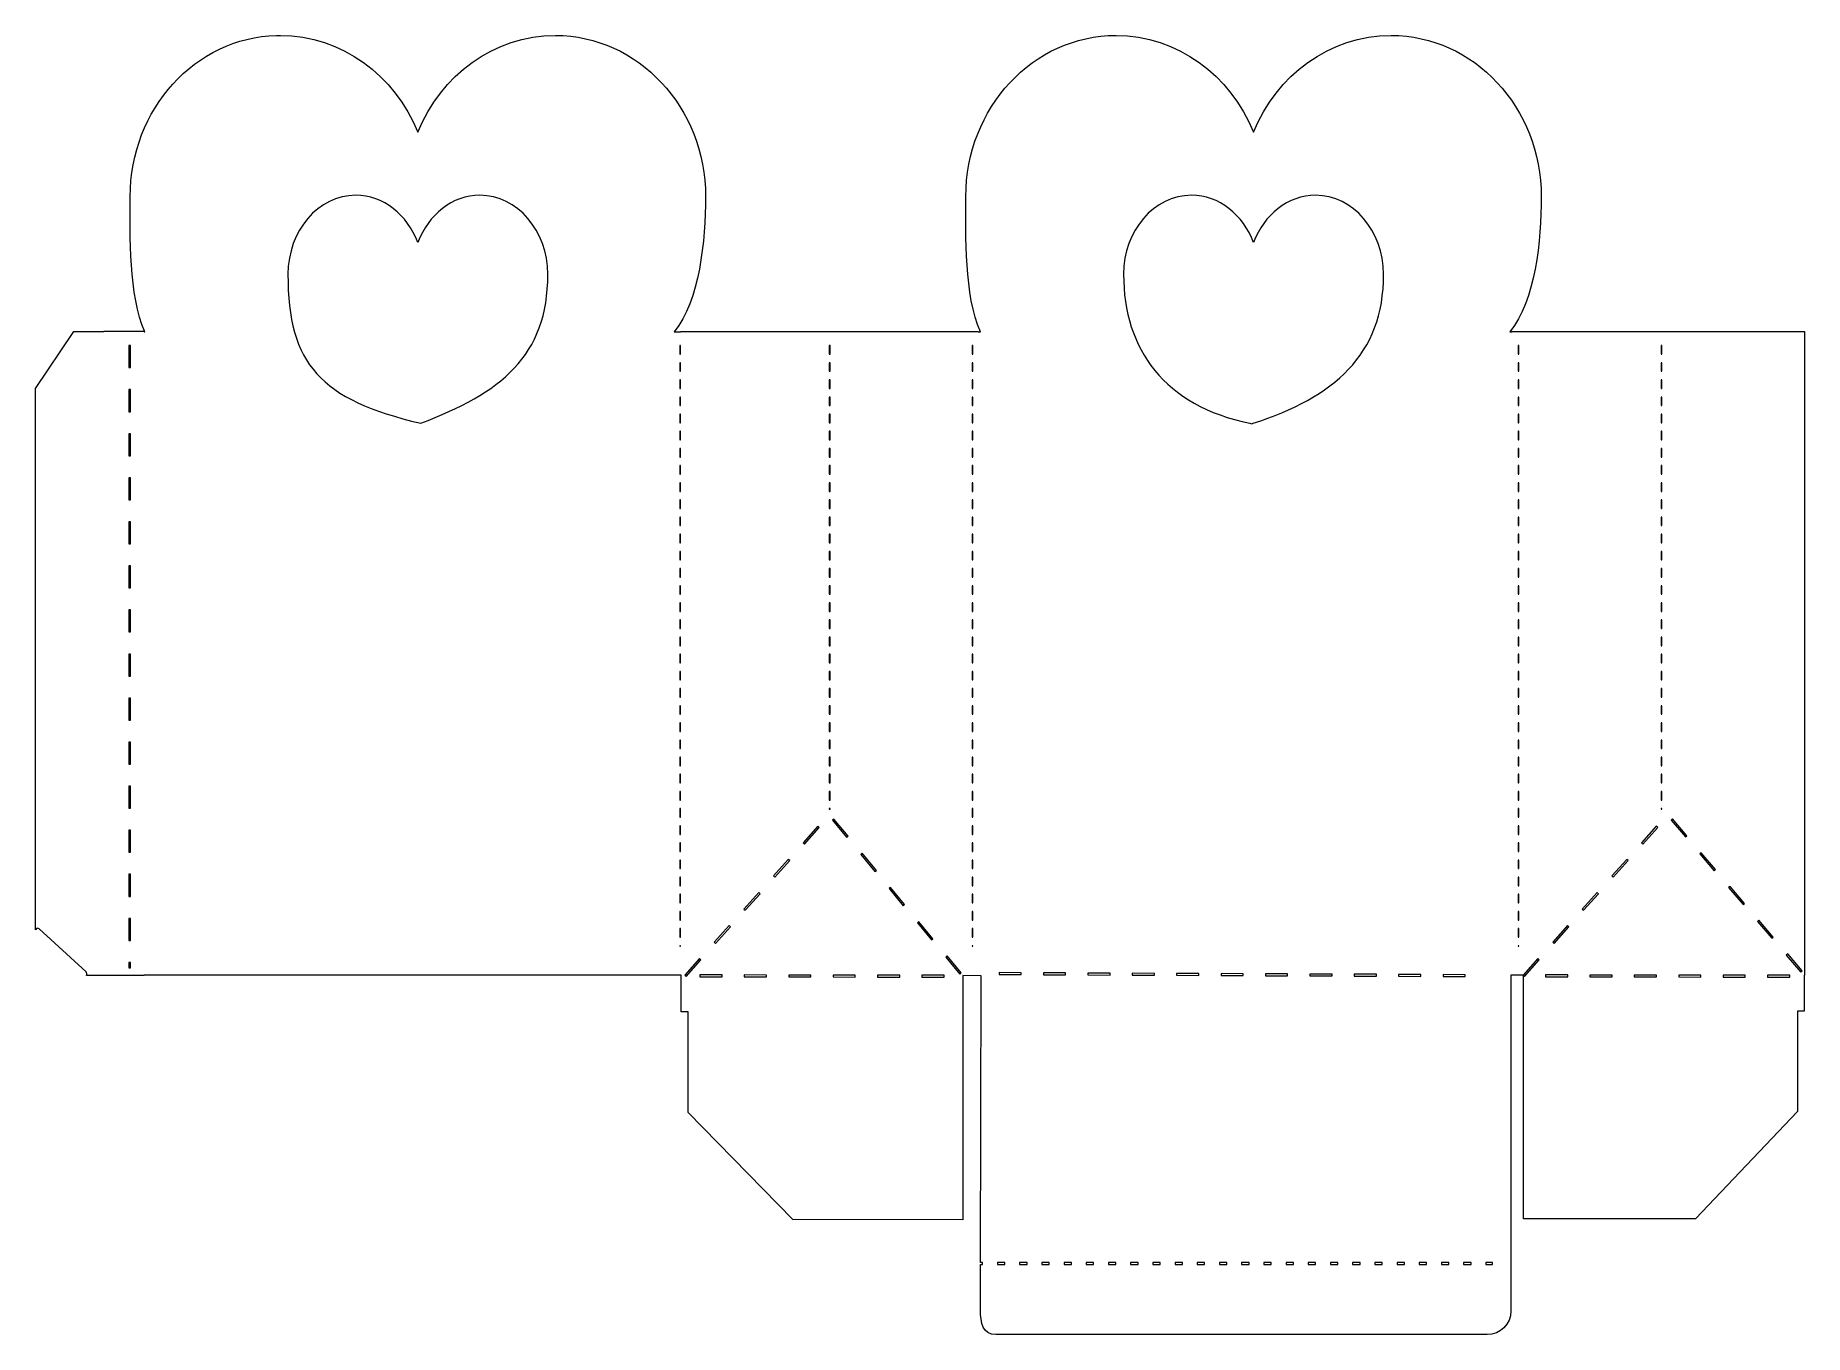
# Model space of a CAD drawing. Header units: centimetres. Extents: x -12.7 to 12.7, y -9.3 to 9.3.
import ezdxf

# ---------------------------------------------------------------- set-up
doc = ezdxf.new("R2010")
doc.units = ezdxf.units.CM
doc.header["$MEASUREMENT"] = 0
doc.layers.add('Layer 1', color=7, linetype='Continuous')

msp = doc.modelspace()

# ---------------------------------------------------------------- linework, layer by layer
at = {"layer": 'Layer 1', "color": 232, "lineweight": 18}
for points, knots in [([(-9.20378, 9.29296), (-10.36339, 9.26133), (-11.29564, 8.23865), (-11.29564, 6.98612), (-11.29564, 6.98612), (-11.29564, 6.42628), (-11.31898, 5.57654), (-11.08645, 5.05383), (-11.08645, 5.05383), (-11.08645, 5.05383), (-11.0972, 5.05383), (-11.0972, 5.05383), (-11.0972, 5.05383), (-11.0972, 5.05383), (-11.0972, 5.05879), (-11.0972, 5.05879), (-11.0972, 5.05879), (-11.0972, 5.06019), (-11.09765, 5.06127), (-11.09885, 5.06127), (-11.09885, 5.06127), (-11.09885, 5.06127), (-11.67018, 5.06127), (-11.67018, 5.06127), (-11.67018, 5.06127), (-11.67138, 5.06127), (-11.67266, 5.06019), (-11.67266, 5.05879), (-11.67266, 5.05879), (-11.67266, 5.05879), (-11.67266, 5.05796), (-11.67266, 5.05796), (-11.67266, 5.05796), (-11.68073, 5.05835), (-11.68851, 5.0588), (-11.69665, 5.0588), (-11.69665, 5.0588), (-11.69665, 5.0588), (-12.05384, 5.0588), (-12.05384, 5.0588), (-12.05384, 5.0588), (-12.07108, 5.0588), (-12.08824, 5.0588), (-12.1051, 5.05715), (-12.1051, 5.05715), (-12.10518, 5.05681), (-12.10501, 5.055), (-12.1051, 5.05467), (-12.1051, 5.05467), (-12.10632, 5.04994), (-12.10811, 5.04557), (-12.11089, 5.04144), (-12.11089, 5.04144), (-12.11089, 5.04144), (-12.65163, 4.23942), (-12.65163, 4.23942), (-12.65163, 4.23942), (-12.65163, 4.23942), (-12.65163, -3.45747), (-12.65163, -3.45747), (-12.65163, -3.45747), (-12.65163, -3.47198), (-12.65072, -3.48618), (-12.64998, -3.50046), (-12.64998, -3.50046), (-12.64998, -3.50046), (-12.64667, -3.4955), (-12.64667, -3.4955), (-12.64667, -3.4955), (-12.63475, -3.47781), (-12.61304, -3.47497), (-12.59789, -3.48889), (-12.59789, -3.48889), (-12.59789, -3.48889), (-11.92733, -4.10487), (-11.92733, -4.10487), (-11.92733, -4.10487), (-11.9137, -4.1174), (-11.91093, -4.13982), (-11.91906, -4.15696), (-11.91906, -4.15696), (-11.91906, -4.15696), (-11.69664, -4.15696), (-11.69664, -4.15696), (-11.69664, -4.15696), (-11.68848, -4.15696), (-11.68074, -4.15485), (-11.67266, -4.15448), (-11.67266, -4.15448), (-11.67266, -4.15448), (-11.67266, -4.15613), (-11.67266, -4.15613), (-11.67266, -4.15613), (-11.67266, -4.15753), (-11.67138, -4.15778), (-11.67018, -4.15778), (-11.67018, -4.15778), (-11.67018, -4.15778), (-11.09885, -4.15778), (-11.09885, -4.15778), (-11.09885, -4.15778), (-11.09765, -4.15778), (-11.0972, -4.15752), (-11.0972, -4.15613), (-11.0972, -4.15613), (-11.0972, -4.15613), (-11.0972, -4.15034), (-11.0972, -4.15034), (-11.0972, -4.15034), (-11.0972, -4.15034), (-3.42428, -4.15034), (-3.42428, -4.15034), (-3.42428, -4.15034), (-3.42428, -4.15034), (-3.42428, -4.15282), (-3.42428, -4.15282), (-3.42428, -4.15282), (-3.42428, -4.15282), (-3.41767, -4.15282), (-3.41767, -4.15282), (-3.41767, -4.15282), (-3.41767, -4.15282), (-3.41767, -4.67703), (-3.41767, -4.67703), (-3.41767, -4.67703), (-3.41767, -4.67703), (-3.3168, -4.67703), (-3.3168, -4.67703), (-3.3168, -4.67703), (-3.3168, -4.67703), (-3.3168, -6.11322), (-3.3168, -6.11322), (-3.3168, -6.11322), (-3.3168, -6.11322), (-1.81942, -7.64698), (-1.81942, -7.64698), (-1.81942, -7.64698), (-1.81942, -7.64698), (0.61475, -7.65111), (0.61475, -7.65111), (0.61475, -7.65111), (0.61475, -7.65111), (0.61475, -4.15696), (0.61475, -4.15696), (0.61475, -4.15696), (0.61475, -4.15696), (0.87355, -4.15861), (0.87355, -4.15861), (0.87355, -4.15861), (0.87355, -4.15861), (0.86611, -8.26131), (0.86611, -8.26131), (0.86611, -8.26131), (0.86611, -8.26131), (0.89588, -8.26131), (0.89588, -8.26131), (0.89588, -8.26131), (0.89588, -8.26131), (0.89588, -8.28777), (0.89588, -8.28777), (0.89588, -8.28777), (0.89588, -8.28777), (0.86611, -8.28777), (0.86611, -8.28777), (0.86611, -8.28777), (0.86611, -8.28777), (0.86528, -8.93765), (0.86528, -8.93765), (0.86528, -8.93765), (0.86528, -9.12589), (0.89697, -9.29318), (1.08521, -9.29318), (1.08521, -9.29318), (1.08521, -9.29318), (8.11155, -9.29318), (8.11155, -9.29318), (8.11155, -9.29318), (8.29979, -9.29318), (8.45137, -9.14159), (8.45137, -8.95336), (8.45137, -8.95336), (8.45137, -8.95336), (8.44972, -4.15035), (8.44972, -4.15035), (8.44972, -4.15035), (8.44972, -4.15035), (8.46295, -4.15035), (8.46295, -4.15035), (8.46295, -4.15035), (8.46295, -4.15035), (8.46295, -4.15283), (8.46295, -4.15283), (8.46295, -4.15283), (8.46295, -4.15283), (8.62666, -4.15283), (8.62666, -4.15283), (8.62666, -4.15283), (8.62666, -4.15283), (8.62501, -4.15118), (8.62501, -4.15118), (8.62501, -4.15118), (8.62501, -4.15118), (8.83668, -3.91471), (8.83668, -3.91471), (8.83668, -3.91471), (8.83668, -3.91471), (8.85652, -3.93207), (8.85652, -3.93207), (8.85652, -3.93207), (8.85652, -3.93207), (8.64485, -4.16854), (8.64485, -4.16854), (8.64485, -4.16854), (8.64485, -4.16854), (8.63079, -4.15614), (8.63079, -4.15614), (8.63079, -4.15614), (8.63079, -4.15614), (8.63079, -7.63624), (8.63079, -7.63624), (8.63079, -7.63624), (8.63079, -7.63624), (11.09224, -7.63624), (11.09224, -7.63624), (11.09224, -7.63624), (11.09224, -7.63624), (12.5491, -6.10248), (12.5491, -6.10248), (12.5491, -6.10248), (12.5491, -6.10248), (12.5491, -4.66712), (12.5491, -4.66712), (12.5491, -4.66712), (12.5491, -4.66712), (12.64667, -4.66712), (12.64667, -4.66712), (12.64667, -4.66712), (12.64667, -4.66712), (12.64667, -4.15284), (12.64667, -4.15284), (12.64667, -4.15284), (12.64667, -4.15284), (12.65163, -4.15284), (12.65163, -4.15284), (12.65163, -4.15284), (12.65163, -4.15284), (12.65163, 5.05714), (12.65163, 5.05714), (12.65163, 5.05714), (12.65163, 5.05714), (8.46295, 5.05714), (8.46295, 5.05714), (8.46295, 5.05714), (8.46295, 5.05714), (8.46295, 5.05383), (8.46295, 5.05383), (8.46295, 5.05383), (8.46295, 5.05383), (8.43649, 5.05383), (8.43649, 5.05383), (8.43649, 5.05383), (8.79976, 5.49231), (8.88545, 6.36307), (8.88545, 6.98613), (8.88545, 6.98613), (8.88545, 8.25853), (7.92253, 9.29296), (6.73736, 9.29297), (6.73736, 9.29297), (5.85738, 9.29297), (5.10098, 8.72291), (4.76952, 7.90887), (4.76952, 7.90887), (4.43816, 8.72273), (3.68297, 9.29297), (2.80334, 9.29297), (2.80334, 9.29297), (1.61817, 9.29297), (0.65608, 8.25854), (0.65608, 6.98613), (0.65608, 6.98613), (0.65608, 6.42629), (0.63191, 5.57655), (0.86444, 5.05384), (0.86444, 5.05384), (0.86444, 5.05384), (0.83219, 5.05384), (0.83219, 5.05384), (0.83219, 5.05384), (0.82749, 5.0566), (0.82295, 5.0588), (0.81731, 5.0588), (0.81731, 5.0588), (0.81731, 5.0588), (0.74207, 5.0588), (0.74207, 5.0588), (0.74207, 5.0588), (0.73874, 5.0588), (0.73601, 5.05814), (0.73297, 5.05715), (0.73297, 5.05715), (0.73297, 5.05715), (-3.4243, 5.05715), (-3.4243, 5.05715), (-3.4243, 5.05715), (-3.4243, 5.05715), (-3.4243, 5.05384), (-3.4243, 5.05384), (-3.4243, 5.05384), (-3.4243, 5.05384), (-3.51608, 5.05384), (-3.51608, 5.05384), (-3.51608, 5.05384), (-3.15281, 5.4923), (-3.06712, 6.36307), (-3.06712, 6.98613), (-3.06712, 6.98613), (-3.06712, 8.25853), (-4.03004, 9.29296), (-5.21521, 9.29297), (-5.21521, 9.29297), (-6.09519, 9.29297), (-6.85159, 8.72291), (-7.18305, 7.90887), (-7.18305, 7.90887), (-7.51441, 8.72273), (-8.26877, 9.29297), (-9.14841, 9.29297), (-9.14841, 9.29297), (-9.16693, 9.29297), (-9.1854, 9.29347), (-9.20381, 9.29297), (-9.20381, 9.29297), (-9.20381, 9.29297), (-9.20378, 9.29296), (-9.20378, 9.29296)], [0, 0, 0, 0, 0.01176471, 0.01176471, 0.01176471, 0.01176471, 0.02352941, 0.02352941, 0.02352941, 0.02352941, 0.03529412, 0.03529412, 0.03529412, 0.03529412, 0.04705882, 0.04705882, 0.04705882, 0.04705882, 0.05882353, 0.05882353, 0.05882353, 0.05882353, 0.07058824, 0.07058824, 0.07058824, 0.07058824, 0.08235294, 0.08235294, 0.08235294, 0.08235294, 0.09411765, 0.09411765, 0.09411765, 0.09411765, 0.10588235, 0.10588235, 0.10588235, 0.10588235, 0.11764706, 0.11764706, 0.11764706, 0.11764706, 0.12941176, 0.12941176, 0.12941176, 0.12941176, 0.14117647, 0.14117647, 0.14117647, 0.14117647, 0.15294118, 0.15294118, 0.15294118, 0.15294118, 0.16470588, 0.16470588, 0.16470588, 0.16470588, 0.17647059, 0.17647059, 0.17647059, 0.17647059, 0.18823529, 0.18823529, 0.18823529, 0.18823529, 0.2, 0.2, 0.2, 0.2, 0.21176471, 0.21176471, 0.21176471, 0.21176471, 0.22352941, 0.22352941, 0.22352941, 0.22352941, 0.23529412, 0.23529412, 0.23529412, 0.23529412, 0.24705882, 0.24705882, 0.24705882, 0.24705882, 0.25882353, 0.25882353, 0.25882353, 0.25882353, 0.27058824, 0.27058824, 0.27058824, 0.27058824, 0.28235294, 0.28235294, 0.28235294, 0.28235294, 0.29411765, 0.29411765, 0.29411765, 0.29411765, 0.30588235, 0.30588235, 0.30588235, 0.30588235, 0.31764706, 0.31764706, 0.31764706, 0.31764706, 0.32941176, 0.32941176, 0.32941176, 0.32941176, 0.34117647, 0.34117647, 0.34117647, 0.34117647, 0.35294118, 0.35294118, 0.35294118, 0.35294118, 0.36470588, 0.36470588, 0.36470588, 0.36470588, 0.37647059, 0.37647059, 0.37647059, 0.37647059, 0.38823529, 0.38823529, 0.38823529, 0.38823529, 0.4, 0.4, 0.4, 0.4, 0.41176471, 0.41176471, 0.41176471, 0.41176471, 0.42352941, 0.42352941, 0.42352941, 0.42352941, 0.43529412, 0.43529412, 0.43529412, 0.43529412, 0.44705882, 0.44705882, 0.44705882, 0.44705882, 0.45882353, 0.45882353, 0.45882353, 0.45882353, 0.47058824, 0.47058824, 0.47058824, 0.47058824, 0.48235294, 0.48235294, 0.48235294, 0.48235294, 0.49411765, 0.49411765, 0.49411765, 0.49411765, 0.50588235, 0.50588235, 0.50588235, 0.50588235, 0.51764706, 0.51764706, 0.51764706, 0.51764706, 0.52941176, 0.52941176, 0.52941176, 0.52941176, 0.54117647, 0.54117647, 0.54117647, 0.54117647, 0.55294118, 0.55294118, 0.55294118, 0.55294118, 0.56470588, 0.56470588, 0.56470588, 0.56470588, 0.57647059, 0.57647059, 0.57647059, 0.57647059, 0.58823529, 0.58823529, 0.58823529, 0.58823529, 0.6, 0.6, 0.6, 0.6, 0.61176471, 0.61176471, 0.61176471, 0.61176471, 0.62352941, 0.62352941, 0.62352941, 0.62352941, 0.63529412, 0.63529412, 0.63529412, 0.63529412, 0.64705882, 0.64705882, 0.64705882, 0.64705882, 0.65882353, 0.65882353, 0.65882353, 0.65882353, 0.67058824, 0.67058824, 0.67058824, 0.67058824, 0.68235294, 0.68235294, 0.68235294, 0.68235294, 0.69411765, 0.69411765, 0.69411765, 0.69411765, 0.70588235, 0.70588235, 0.70588235, 0.70588235, 0.71764706, 0.71764706, 0.71764706, 0.71764706, 0.72941176, 0.72941176, 0.72941176, 0.72941176, 0.74117647, 0.74117647, 0.74117647, 0.74117647, 0.75294118, 0.75294118, 0.75294118, 0.75294118, 0.76470588, 0.76470588, 0.76470588, 0.76470588, 0.77647059, 0.77647059, 0.77647059, 0.77647059, 0.78823529, 0.78823529, 0.78823529, 0.78823529, 0.8, 0.8, 0.8, 0.8, 0.81176471, 0.81176471, 0.81176471, 0.81176471, 0.82352941, 0.82352941, 0.82352941, 0.82352941, 0.83529412, 0.83529412, 0.83529412, 0.83529412, 0.84705882, 0.84705882, 0.84705882, 0.84705882, 0.85882353, 0.85882353, 0.85882353, 0.85882353, 0.87058824, 0.87058824, 0.87058824, 0.87058824, 0.88235294, 0.88235294, 0.88235294, 0.88235294, 0.89411765, 0.89411765, 0.89411765, 0.89411765, 0.90588235, 0.90588235, 0.90588235, 0.90588235, 0.91764706, 0.91764706, 0.91764706, 0.91764706, 0.92941176, 0.92941176, 0.92941176, 0.92941176, 0.94117647, 0.94117647, 0.94117647, 0.94117647, 0.95294118, 0.95294118, 0.95294118, 0.95294118, 0.96470588, 0.96470588, 0.96470588, 0.96470588, 0.97647059, 0.97647059, 0.97647059, 0.97647059, 1, 1, 1, 1]), ([(-8.07021, 7.00597), (-7.67295, 7.00597), (-7.33185, 6.7275), (-7.1822, 6.3288), (-7.1822, 6.3288), (-7.03251, 6.72758), (-6.6916, 7.00597), (-6.29419, 7.00597), (-6.29419, 7.00597), (-5.75895, 7.00597), (-5.3235, 6.49985), (-5.3235, 5.87653), (-5.3235, 5.87653), (-5.31631, 4.70274), (-6.00913, 4.17203), (-7.14003, 3.74415), (-7.14003, 3.74415), (-8.57243, 4.08174), (-9.0414, 4.58588), (-9.03924, 5.87653), (-9.03924, 5.87653), (-9.03924, 6.49985), (-8.60545, 7.00597), (-8.0702, 7.00597), (-8.0702, 7.00597), (-8.0702, 7.00597), (-8.07021, 7.00597), (-8.07021, 7.00597)], [0, 0, 0, 0, 0.125, 0.125, 0.125, 0.125, 0.25, 0.25, 0.25, 0.25, 0.375, 0.375, 0.375, 0.375, 0.5, 0.5, 0.5, 0.5, 0.625, 0.625, 0.625, 0.625, 0.75, 0.75, 0.75, 0.75, 1, 1, 1, 1]), ([(3.88235, 7.00597), (4.27961, 7.00597), (4.62071, 6.7275), (4.77036, 6.3288), (4.77036, 6.3288), (4.92005, 6.72758), (5.26096, 7.00597), (5.65837, 7.00597), (5.65837, 7.00597), (6.19361, 7.00597), (6.62906, 6.49985), (6.62906, 5.87653), (6.62906, 5.87653), (6.63682, 4.7227), (5.91215, 4.11554), (4.76623, 3.74415), (4.76623, 3.74415), (4.75306, 3.73501), (4.73155, 3.73515), (4.71827, 3.74415), (4.71827, 3.74415), (3.50056, 3.99226), (2.91008, 4.80217), (2.91166, 5.87653), (2.91166, 5.87653), (2.91166, 6.49985), (3.34711, 7.00597), (3.88235, 7.00597)], [0, 0, 0, 0, 0.125, 0.125, 0.125, 0.125, 0.25, 0.25, 0.25, 0.25, 0.375, 0.375, 0.375, 0.375, 0.5, 0.5, 0.5, 0.5, 0.625, 0.625, 0.625, 0.625, 0.75, 0.75, 0.75, 0.75, 1, 1, 1, 1]), ([(-11.31714, 4.85541), (-11.31714, 4.85541), (-11.29068, 4.85541), (-11.29068, 4.85541), (-11.29068, 4.85541), (-11.29068, 4.85541), (-11.29068, 4.54039), (-11.29068, 4.54039), (-11.29068, 4.54039), (-11.29068, 4.54039), (-11.31714, 4.54039), (-11.31714, 4.54039), (-11.31714, 4.54039), (-11.31714, 4.54039), (-11.31714, 4.85541), (-11.31714, 4.85541)], [0, 0, 0, 0, 0.2, 0.2, 0.2, 0.2, 0.4, 0.4, 0.4, 0.4, 0.6, 0.6, 0.6, 0.6, 1, 1, 1, 1]), ([(-3.43586, 4.85623), (-3.43586, 4.85623), (-3.42511, 4.85623), (-3.42511, 4.85623), (-3.42511, 4.85623), (-3.42511, 4.85623), (-3.42511, 4.73303), (-3.42511, 4.73303), (-3.42511, 4.73303), (-3.42511, 4.73303), (-3.43586, 4.73303), (-3.43586, 4.73303), (-3.43586, 4.73303), (-3.43586, 4.73303), (-3.43586, 4.85623), (-3.43586, 4.85623)], [0, 0, 0, 0, 0.2, 0.2, 0.2, 0.2, 0.4, 0.4, 0.4, 0.4, 0.6, 0.6, 0.6, 0.6, 1, 1, 1, 1]), ([(-1.29687, 4.85623), (-1.29687, 4.85623), (-1.28695, 4.85623), (-1.28695, 4.85623), (-1.28695, 4.85623), (-1.28695, 4.85623), (-1.28695, 4.73303), (-1.28695, 4.73303), (-1.28695, 4.73303), (-1.28695, 4.73303), (-1.29687, 4.73303), (-1.29687, 4.73303), (-1.29687, 4.73303), (-1.29687, 4.73303), (-1.29687, 4.85623), (-1.29687, 4.85623)], [0, 0, 0, 0, 0.2, 0.2, 0.2, 0.2, 0.4, 0.4, 0.4, 0.4, 0.6, 0.6, 0.6, 0.6, 1, 1, 1, 1]), ([(0.74455, 4.85623), (0.74455, 4.85623), (0.7553, 4.85623), (0.7553, 4.85623), (0.7553, 4.85623), (0.7553, 4.85623), (0.7553, 4.73303), (0.7553, 4.73303), (0.7553, 4.73303), (0.7553, 4.73303), (0.74455, 4.73303), (0.74455, 4.73303), (0.74455, 4.73303), (0.74455, 4.73303), (0.74455, 4.85623), (0.74455, 4.85623)], [0, 0, 0, 0, 0.2, 0.2, 0.2, 0.2, 0.4, 0.4, 0.4, 0.4, 0.6, 0.6, 0.6, 0.6, 1, 1, 1, 1]), ([(8.55472, 4.85623), (8.55472, 4.85623), (8.56464, 4.85623), (8.56464, 4.85623), (8.56464, 4.85623), (8.56464, 4.85623), (8.56464, 4.73303), (8.56464, 4.73303), (8.56464, 4.73303), (8.56464, 4.73303), (8.55472, 4.73303), (8.55472, 4.73303), (8.55472, 4.73303), (8.55472, 4.73303), (8.55472, 4.85623), (8.55472, 4.85623)], [0, 0, 0, 0, 0.2, 0.2, 0.2, 0.2, 0.4, 0.4, 0.4, 0.4, 0.6, 0.6, 0.6, 0.6, 1, 1, 1, 1]), ([(10.59946, 4.85623), (10.59946, 4.85623), (10.61021, 4.85623), (10.61021, 4.85623), (10.61021, 4.85623), (10.61021, 4.85623), (10.61021, 4.73303), (10.61021, 4.73303), (10.61021, 4.73303), (10.61021, 4.73303), (10.59946, 4.73303), (10.59946, 4.73303), (10.59946, 4.73303), (10.59946, 4.73303), (10.59946, 4.85623), (10.59946, 4.85623)], [0, 0, 0, 0, 0.2, 0.2, 0.2, 0.2, 0.4, 0.4, 0.4, 0.4, 0.6, 0.6, 0.6, 0.6, 1, 1, 1, 1]), ([(-3.43586, 4.61067), (-3.43586, 4.61067), (-3.42511, 4.61067), (-3.42511, 4.61067), (-3.42511, 4.61067), (-3.42511, 4.61067), (-3.42511, 4.48747), (-3.42511, 4.48747), (-3.42511, 4.48747), (-3.42511, 4.48747), (-3.43586, 4.48747), (-3.43586, 4.48747), (-3.43586, 4.48747), (-3.43586, 4.48747), (-3.43586, 4.61067), (-3.43586, 4.61067)], [0, 0, 0, 0, 0.2, 0.2, 0.2, 0.2, 0.4, 0.4, 0.4, 0.4, 0.6, 0.6, 0.6, 0.6, 1, 1, 1, 1]), ([(-1.29687, 4.61067), (-1.29687, 4.61067), (-1.28695, 4.61067), (-1.28695, 4.61067), (-1.28695, 4.61067), (-1.28695, 4.61067), (-1.28695, 4.48747), (-1.28695, 4.48747), (-1.28695, 4.48747), (-1.28695, 4.48747), (-1.29687, 4.48747), (-1.29687, 4.48747), (-1.29687, 4.48747), (-1.29687, 4.48747), (-1.29687, 4.61067), (-1.29687, 4.61067)], [0, 0, 0, 0, 0.2, 0.2, 0.2, 0.2, 0.4, 0.4, 0.4, 0.4, 0.6, 0.6, 0.6, 0.6, 1, 1, 1, 1]), ([(0.74455, 4.61067), (0.74455, 4.61067), (0.7553, 4.61067), (0.7553, 4.61067), (0.7553, 4.61067), (0.7553, 4.61067), (0.7553, 4.48747), (0.7553, 4.48747), (0.7553, 4.48747), (0.7553, 4.48747), (0.74455, 4.48747), (0.74455, 4.48747), (0.74455, 4.48747), (0.74455, 4.48747), (0.74455, 4.61067), (0.74455, 4.61067)], [0, 0, 0, 0, 0.2, 0.2, 0.2, 0.2, 0.4, 0.4, 0.4, 0.4, 0.6, 0.6, 0.6, 0.6, 1, 1, 1, 1]), ([(8.55472, 4.61067), (8.55472, 4.61067), (8.56464, 4.61067), (8.56464, 4.61067), (8.56464, 4.61067), (8.56464, 4.61067), (8.56464, 4.48747), (8.56464, 4.48747), (8.56464, 4.48747), (8.56464, 4.48747), (8.55472, 4.48747), (8.55472, 4.48747), (8.55472, 4.48747), (8.55472, 4.48747), (8.55472, 4.61067), (8.55472, 4.61067)], [0, 0, 0, 0, 0.2, 0.2, 0.2, 0.2, 0.4, 0.4, 0.4, 0.4, 0.6, 0.6, 0.6, 0.6, 1, 1, 1, 1]), ([(10.59946, 4.61067), (10.59946, 4.61067), (10.61021, 4.61067), (10.61021, 4.61067), (10.61021, 4.61067), (10.61021, 4.61067), (10.61021, 4.48747), (10.61021, 4.48747), (10.61021, 4.48747), (10.61021, 4.48747), (10.59946, 4.48747), (10.59946, 4.48747), (10.59946, 4.48747), (10.59946, 4.48747), (10.59946, 4.61067), (10.59946, 4.61067)], [0, 0, 0, 0, 0.2, 0.2, 0.2, 0.2, 0.4, 0.4, 0.4, 0.4, 0.6, 0.6, 0.6, 0.6, 1, 1, 1, 1]), ([(-3.43586, 4.3651), (-3.43586, 4.3651), (-3.42511, 4.3651), (-3.42511, 4.3651), (-3.42511, 4.3651), (-3.42511, 4.3651), (-3.42511, 4.24273), (-3.42511, 4.24273), (-3.42511, 4.24273), (-3.42511, 4.24273), (-3.43586, 4.24273), (-3.43586, 4.24273), (-3.43586, 4.24273), (-3.43586, 4.24273), (-3.43586, 4.3651), (-3.43586, 4.3651)], [0, 0, 0, 0, 0.2, 0.2, 0.2, 0.2, 0.4, 0.4, 0.4, 0.4, 0.6, 0.6, 0.6, 0.6, 1, 1, 1, 1]), ([(-1.29687, 4.3651), (-1.29687, 4.3651), (-1.28695, 4.3651), (-1.28695, 4.3651), (-1.28695, 4.3651), (-1.28695, 4.3651), (-1.28695, 4.24273), (-1.28695, 4.24273), (-1.28695, 4.24273), (-1.28695, 4.24273), (-1.29687, 4.24273), (-1.29687, 4.24273), (-1.29687, 4.24273), (-1.29687, 4.24273), (-1.29687, 4.3651), (-1.29687, 4.3651)], [0, 0, 0, 0, 0.2, 0.2, 0.2, 0.2, 0.4, 0.4, 0.4, 0.4, 0.6, 0.6, 0.6, 0.6, 1, 1, 1, 1]), ([(0.74455, 4.3651), (0.74455, 4.3651), (0.7553, 4.3651), (0.7553, 4.3651), (0.7553, 4.3651), (0.7553, 4.3651), (0.7553, 4.24273), (0.7553, 4.24273), (0.7553, 4.24273), (0.7553, 4.24273), (0.74455, 4.24273), (0.74455, 4.24273), (0.74455, 4.24273), (0.74455, 4.24273), (0.74455, 4.3651), (0.74455, 4.3651)], [0, 0, 0, 0, 0.2, 0.2, 0.2, 0.2, 0.4, 0.4, 0.4, 0.4, 0.6, 0.6, 0.6, 0.6, 1, 1, 1, 1]), ([(8.55472, 4.3651), (8.55472, 4.3651), (8.56464, 4.3651), (8.56464, 4.3651), (8.56464, 4.3651), (8.56464, 4.3651), (8.56464, 4.24273), (8.56464, 4.24273), (8.56464, 4.24273), (8.56464, 4.24273), (8.55472, 4.24273), (8.55472, 4.24273), (8.55472, 4.24273), (8.55472, 4.24273), (8.55472, 4.3651), (8.55472, 4.3651)], [0, 0, 0, 0, 0.2, 0.2, 0.2, 0.2, 0.4, 0.4, 0.4, 0.4, 0.6, 0.6, 0.6, 0.6, 1, 1, 1, 1]), ([(10.59946, 4.3651), (10.59946, 4.3651), (10.61021, 4.3651), (10.61021, 4.3651), (10.61021, 4.3651), (10.61021, 4.3651), (10.61021, 4.24273), (10.61021, 4.24273), (10.61021, 4.24273), (10.61021, 4.24273), (10.59946, 4.24273), (10.59946, 4.24273), (10.59946, 4.24273), (10.59946, 4.24273), (10.59946, 4.3651), (10.59946, 4.3651)], [0, 0, 0, 0, 0.2, 0.2, 0.2, 0.2, 0.4, 0.4, 0.4, 0.4, 0.6, 0.6, 0.6, 0.6, 1, 1, 1, 1]), ([(-11.31714, 4.22537), (-11.31714, 4.22537), (-11.29068, 4.22537), (-11.29068, 4.22537), (-11.29068, 4.22537), (-11.29068, 4.22537), (-11.29068, 3.90952), (-11.29068, 3.90952), (-11.29068, 3.90952), (-11.29068, 3.90952), (-11.31714, 3.90952), (-11.31714, 3.90952), (-11.31714, 3.90952), (-11.31714, 3.90952), (-11.31714, 4.22537), (-11.31714, 4.22537)], [0, 0, 0, 0, 0.2, 0.2, 0.2, 0.2, 0.4, 0.4, 0.4, 0.4, 0.6, 0.6, 0.6, 0.6, 1, 1, 1, 1]), ([(-3.43586, 4.11953), (-3.43586, 4.11953), (-3.42511, 4.11953), (-3.42511, 4.11953), (-3.42511, 4.11953), (-3.42511, 4.11953), (-3.42511, 3.99716), (-3.42511, 3.99716), (-3.42511, 3.99716), (-3.42511, 3.99716), (-3.43586, 3.99716), (-3.43586, 3.99716), (-3.43586, 3.99716), (-3.43586, 3.99716), (-3.43586, 4.11953), (-3.43586, 4.11953)], [0, 0, 0, 0, 0.2, 0.2, 0.2, 0.2, 0.4, 0.4, 0.4, 0.4, 0.6, 0.6, 0.6, 0.6, 1, 1, 1, 1]), ([(-1.29687, 4.11953), (-1.29687, 4.11953), (-1.28695, 4.11953), (-1.28695, 4.11953), (-1.28695, 4.11953), (-1.28695, 4.11953), (-1.28695, 3.99716), (-1.28695, 3.99716), (-1.28695, 3.99716), (-1.28695, 3.99716), (-1.29687, 3.99716), (-1.29687, 3.99716), (-1.29687, 3.99716), (-1.29687, 3.99716), (-1.29687, 4.11953), (-1.29687, 4.11953)], [0, 0, 0, 0, 0.2, 0.2, 0.2, 0.2, 0.4, 0.4, 0.4, 0.4, 0.6, 0.6, 0.6, 0.6, 1, 1, 1, 1]), ([(0.74455, 4.11953), (0.74455, 4.11953), (0.7553, 4.11953), (0.7553, 4.11953), (0.7553, 4.11953), (0.7553, 4.11953), (0.7553, 3.99716), (0.7553, 3.99716), (0.7553, 3.99716), (0.7553, 3.99716), (0.74455, 3.99716), (0.74455, 3.99716), (0.74455, 3.99716), (0.74455, 3.99716), (0.74455, 4.11953), (0.74455, 4.11953)], [0, 0, 0, 0, 0.2, 0.2, 0.2, 0.2, 0.4, 0.4, 0.4, 0.4, 0.6, 0.6, 0.6, 0.6, 1, 1, 1, 1]), ([(8.55472, 4.11953), (8.55472, 4.11953), (8.56464, 4.11953), (8.56464, 4.11953), (8.56464, 4.11953), (8.56464, 4.11953), (8.56464, 3.99716), (8.56464, 3.99716), (8.56464, 3.99716), (8.56464, 3.99716), (8.55472, 3.99716), (8.55472, 3.99716), (8.55472, 3.99716), (8.55472, 3.99716), (8.55472, 4.11953), (8.55472, 4.11953)], [0, 0, 0, 0, 0.2, 0.2, 0.2, 0.2, 0.4, 0.4, 0.4, 0.4, 0.6, 0.6, 0.6, 0.6, 1, 1, 1, 1]), ([(10.59946, 4.11953), (10.59946, 4.11953), (10.61021, 4.11953), (10.61021, 4.11953), (10.61021, 4.11953), (10.61021, 4.11953), (10.61021, 3.99716), (10.61021, 3.99716), (10.61021, 3.99716), (10.61021, 3.99716), (10.59946, 3.99716), (10.59946, 3.99716), (10.59946, 3.99716), (10.59946, 3.99716), (10.59946, 4.11953), (10.59946, 4.11953)], [0, 0, 0, 0, 0.2, 0.2, 0.2, 0.2, 0.4, 0.4, 0.4, 0.4, 0.6, 0.6, 0.6, 0.6, 1, 1, 1, 1]), ([(-3.43586, 3.87479), (-3.43586, 3.87479), (-3.42511, 3.87479), (-3.42511, 3.87479), (-3.42511, 3.87479), (-3.42511, 3.87479), (-3.42511, 3.75159), (-3.42511, 3.75159), (-3.42511, 3.75159), (-3.42511, 3.75159), (-3.43586, 3.75159), (-3.43586, 3.75159), (-3.43586, 3.75159), (-3.43586, 3.75159), (-3.43586, 3.87479), (-3.43586, 3.87479)], [0, 0, 0, 0, 0.2, 0.2, 0.2, 0.2, 0.4, 0.4, 0.4, 0.4, 0.6, 0.6, 0.6, 0.6, 1, 1, 1, 1]), ([(-1.29687, 3.87479), (-1.29687, 3.87479), (-1.28695, 3.87479), (-1.28695, 3.87479), (-1.28695, 3.87479), (-1.28695, 3.87479), (-1.28695, 3.75159), (-1.28695, 3.75159), (-1.28695, 3.75159), (-1.28695, 3.75159), (-1.29687, 3.75159), (-1.29687, 3.75159), (-1.29687, 3.75159), (-1.29687, 3.75159), (-1.29687, 3.87479), (-1.29687, 3.87479)], [0, 0, 0, 0, 0.2, 0.2, 0.2, 0.2, 0.4, 0.4, 0.4, 0.4, 0.6, 0.6, 0.6, 0.6, 1, 1, 1, 1]), ([(0.74455, 3.87479), (0.74455, 3.87479), (0.7553, 3.87479), (0.7553, 3.87479), (0.7553, 3.87479), (0.7553, 3.87479), (0.7553, 3.75159), (0.7553, 3.75159), (0.7553, 3.75159), (0.7553, 3.75159), (0.74455, 3.75159), (0.74455, 3.75159), (0.74455, 3.75159), (0.74455, 3.75159), (0.74455, 3.87479), (0.74455, 3.87479)], [0, 0, 0, 0, 0.2, 0.2, 0.2, 0.2, 0.4, 0.4, 0.4, 0.4, 0.6, 0.6, 0.6, 0.6, 1, 1, 1, 1]), ([(8.55472, 3.87479), (8.55472, 3.87479), (8.56464, 3.87479), (8.56464, 3.87479), (8.56464, 3.87479), (8.56464, 3.87479), (8.56464, 3.75159), (8.56464, 3.75159), (8.56464, 3.75159), (8.56464, 3.75159), (8.55472, 3.75159), (8.55472, 3.75159), (8.55472, 3.75159), (8.55472, 3.75159), (8.55472, 3.87479), (8.55472, 3.87479)], [0, 0, 0, 0, 0.2, 0.2, 0.2, 0.2, 0.4, 0.4, 0.4, 0.4, 0.6, 0.6, 0.6, 0.6, 1, 1, 1, 1]), ([(10.59946, 3.87479), (10.59946, 3.87479), (10.61021, 3.87479), (10.61021, 3.87479), (10.61021, 3.87479), (10.61021, 3.87479), (10.61021, 3.75159), (10.61021, 3.75159), (10.61021, 3.75159), (10.61021, 3.75159), (10.59946, 3.75159), (10.59946, 3.75159), (10.59946, 3.75159), (10.59946, 3.75159), (10.59946, 3.87479), (10.59946, 3.87479)], [0, 0, 0, 0, 0.2, 0.2, 0.2, 0.2, 0.4, 0.4, 0.4, 0.4, 0.6, 0.6, 0.6, 0.6, 1, 1, 1, 1]), ([(-11.31714, 3.5945), (-11.31714, 3.5945), (-11.29068, 3.5945), (-11.29068, 3.5945), (-11.29068, 3.5945), (-11.29068, 3.5945), (-11.29068, 3.27948), (-11.29068, 3.27948), (-11.29068, 3.27948), (-11.29068, 3.27948), (-11.31714, 3.27948), (-11.31714, 3.27948), (-11.31714, 3.27948), (-11.31714, 3.27948), (-11.31714, 3.5945), (-11.31714, 3.5945)], [0, 0, 0, 0, 0.2, 0.2, 0.2, 0.2, 0.4, 0.4, 0.4, 0.4, 0.6, 0.6, 0.6, 0.6, 1, 1, 1, 1]), ([(-3.43586, 3.62923), (-3.43586, 3.62923), (-3.42511, 3.62923), (-3.42511, 3.62923), (-3.42511, 3.62923), (-3.42511, 3.62923), (-3.42511, 3.50686), (-3.42511, 3.50686), (-3.42511, 3.50686), (-3.42511, 3.50686), (-3.43586, 3.50686), (-3.43586, 3.50686), (-3.43586, 3.50686), (-3.43586, 3.50686), (-3.43586, 3.62923), (-3.43586, 3.62923)], [0, 0, 0, 0, 0.2, 0.2, 0.2, 0.2, 0.4, 0.4, 0.4, 0.4, 0.6, 0.6, 0.6, 0.6, 1, 1, 1, 1]), ([(-1.29687, 3.62923), (-1.29687, 3.62923), (-1.28695, 3.62923), (-1.28695, 3.62923), (-1.28695, 3.62923), (-1.28695, 3.62923), (-1.28695, 3.50686), (-1.28695, 3.50686), (-1.28695, 3.50686), (-1.28695, 3.50686), (-1.29687, 3.50686), (-1.29687, 3.50686), (-1.29687, 3.50686), (-1.29687, 3.50686), (-1.29687, 3.62923), (-1.29687, 3.62923)], [0, 0, 0, 0, 0.2, 0.2, 0.2, 0.2, 0.4, 0.4, 0.4, 0.4, 0.6, 0.6, 0.6, 0.6, 1, 1, 1, 1]), ([(0.74455, 3.62923), (0.74455, 3.62923), (0.7553, 3.62923), (0.7553, 3.62923), (0.7553, 3.62923), (0.7553, 3.62923), (0.7553, 3.50686), (0.7553, 3.50686), (0.7553, 3.50686), (0.7553, 3.50686), (0.74455, 3.50686), (0.74455, 3.50686), (0.74455, 3.50686), (0.74455, 3.50686), (0.74455, 3.62923), (0.74455, 3.62923)], [0, 0, 0, 0, 0.2, 0.2, 0.2, 0.2, 0.4, 0.4, 0.4, 0.4, 0.6, 0.6, 0.6, 0.6, 1, 1, 1, 1]), ([(8.55472, 3.62923), (8.55472, 3.62923), (8.56464, 3.62923), (8.56464, 3.62923), (8.56464, 3.62923), (8.56464, 3.62923), (8.56464, 3.50686), (8.56464, 3.50686), (8.56464, 3.50686), (8.56464, 3.50686), (8.55472, 3.50686), (8.55472, 3.50686), (8.55472, 3.50686), (8.55472, 3.50686), (8.55472, 3.62923), (8.55472, 3.62923)], [0, 0, 0, 0, 0.2, 0.2, 0.2, 0.2, 0.4, 0.4, 0.4, 0.4, 0.6, 0.6, 0.6, 0.6, 1, 1, 1, 1]), ([(10.59946, 3.62923), (10.59946, 3.62923), (10.61021, 3.62923), (10.61021, 3.62923), (10.61021, 3.62923), (10.61021, 3.62923), (10.61021, 3.50686), (10.61021, 3.50686), (10.61021, 3.50686), (10.61021, 3.50686), (10.59946, 3.50686), (10.59946, 3.50686), (10.59946, 3.50686), (10.59946, 3.50686), (10.59946, 3.62923), (10.59946, 3.62923)], [0, 0, 0, 0, 0.2, 0.2, 0.2, 0.2, 0.4, 0.4, 0.4, 0.4, 0.6, 0.6, 0.6, 0.6, 1, 1, 1, 1]), ([(-3.43586, 3.38366), (-3.43586, 3.38366), (-3.42511, 3.38366), (-3.42511, 3.38366), (-3.42511, 3.38366), (-3.42511, 3.38366), (-3.42511, 3.26129), (-3.42511, 3.26129), (-3.42511, 3.26129), (-3.42511, 3.26129), (-3.43586, 3.26129), (-3.43586, 3.26129), (-3.43586, 3.26129), (-3.43586, 3.26129), (-3.43586, 3.38366), (-3.43586, 3.38366)], [0, 0, 0, 0, 0.2, 0.2, 0.2, 0.2, 0.4, 0.4, 0.4, 0.4, 0.6, 0.6, 0.6, 0.6, 1, 1, 1, 1]), ([(-1.29687, 3.38366), (-1.29687, 3.38366), (-1.28695, 3.38366), (-1.28695, 3.38366), (-1.28695, 3.38366), (-1.28695, 3.38366), (-1.28695, 3.26129), (-1.28695, 3.26129), (-1.28695, 3.26129), (-1.28695, 3.26129), (-1.29687, 3.26129), (-1.29687, 3.26129), (-1.29687, 3.26129), (-1.29687, 3.26129), (-1.29687, 3.38366), (-1.29687, 3.38366)], [0, 0, 0, 0, 0.2, 0.2, 0.2, 0.2, 0.4, 0.4, 0.4, 0.4, 0.6, 0.6, 0.6, 0.6, 1, 1, 1, 1]), ([(0.74455, 3.38366), (0.74455, 3.38366), (0.7553, 3.38366), (0.7553, 3.38366), (0.7553, 3.38366), (0.7553, 3.38366), (0.7553, 3.26129), (0.7553, 3.26129), (0.7553, 3.26129), (0.7553, 3.26129), (0.74455, 3.26129), (0.74455, 3.26129), (0.74455, 3.26129), (0.74455, 3.26129), (0.74455, 3.38366), (0.74455, 3.38366)], [0, 0, 0, 0, 0.2, 0.2, 0.2, 0.2, 0.4, 0.4, 0.4, 0.4, 0.6, 0.6, 0.6, 0.6, 1, 1, 1, 1]), ([(8.55472, 3.38366), (8.55472, 3.38366), (8.56464, 3.38366), (8.56464, 3.38366), (8.56464, 3.38366), (8.56464, 3.38366), (8.56464, 3.26129), (8.56464, 3.26129), (8.56464, 3.26129), (8.56464, 3.26129), (8.55472, 3.26129), (8.55472, 3.26129), (8.55472, 3.26129), (8.55472, 3.26129), (8.55472, 3.38366), (8.55472, 3.38366)], [0, 0, 0, 0, 0.2, 0.2, 0.2, 0.2, 0.4, 0.4, 0.4, 0.4, 0.6, 0.6, 0.6, 0.6, 1, 1, 1, 1]), ([(10.59946, 3.38366), (10.59946, 3.38366), (10.61021, 3.38366), (10.61021, 3.38366), (10.61021, 3.38366), (10.61021, 3.38366), (10.61021, 3.26129), (10.61021, 3.26129), (10.61021, 3.26129), (10.61021, 3.26129), (10.59946, 3.26129), (10.59946, 3.26129), (10.59946, 3.26129), (10.59946, 3.26129), (10.59946, 3.38366), (10.59946, 3.38366)], [0, 0, 0, 0, 0.2, 0.2, 0.2, 0.2, 0.4, 0.4, 0.4, 0.4, 0.6, 0.6, 0.6, 0.6, 1, 1, 1, 1]), ([(-3.43586, 3.13892), (-3.43586, 3.13892), (-3.42511, 3.13892), (-3.42511, 3.13892), (-3.42511, 3.13892), (-3.42511, 3.13892), (-3.42511, 3.01572), (-3.42511, 3.01572), (-3.42511, 3.01572), (-3.42511, 3.01572), (-3.43586, 3.01572), (-3.43586, 3.01572), (-3.43586, 3.01572), (-3.43586, 3.01572), (-3.43586, 3.13892), (-3.43586, 3.13892)], [0, 0, 0, 0, 0.2, 0.2, 0.2, 0.2, 0.4, 0.4, 0.4, 0.4, 0.6, 0.6, 0.6, 0.6, 1, 1, 1, 1]), ([(-1.29687, 3.13892), (-1.29687, 3.13892), (-1.28695, 3.13892), (-1.28695, 3.13892), (-1.28695, 3.13892), (-1.28695, 3.13892), (-1.28695, 3.01572), (-1.28695, 3.01572), (-1.28695, 3.01572), (-1.28695, 3.01572), (-1.29687, 3.01572), (-1.29687, 3.01572), (-1.29687, 3.01572), (-1.29687, 3.01572), (-1.29687, 3.13892), (-1.29687, 3.13892)], [0, 0, 0, 0, 0.2, 0.2, 0.2, 0.2, 0.4, 0.4, 0.4, 0.4, 0.6, 0.6, 0.6, 0.6, 1, 1, 1, 1]), ([(0.74455, 3.13892), (0.74455, 3.13892), (0.7553, 3.13892), (0.7553, 3.13892), (0.7553, 3.13892), (0.7553, 3.13892), (0.7553, 3.01572), (0.7553, 3.01572), (0.7553, 3.01572), (0.7553, 3.01572), (0.74455, 3.01572), (0.74455, 3.01572), (0.74455, 3.01572), (0.74455, 3.01572), (0.74455, 3.13892), (0.74455, 3.13892)], [0, 0, 0, 0, 0.2, 0.2, 0.2, 0.2, 0.4, 0.4, 0.4, 0.4, 0.6, 0.6, 0.6, 0.6, 1, 1, 1, 1]), ([(8.55472, 3.13892), (8.55472, 3.13892), (8.56464, 3.13892), (8.56464, 3.13892), (8.56464, 3.13892), (8.56464, 3.13892), (8.56464, 3.01572), (8.56464, 3.01572), (8.56464, 3.01572), (8.56464, 3.01572), (8.55472, 3.01572), (8.55472, 3.01572), (8.55472, 3.01572), (8.55472, 3.01572), (8.55472, 3.13892), (8.55472, 3.13892)], [0, 0, 0, 0, 0.2, 0.2, 0.2, 0.2, 0.4, 0.4, 0.4, 0.4, 0.6, 0.6, 0.6, 0.6, 1, 1, 1, 1]), ([(10.59946, 3.13892), (10.59946, 3.13892), (10.61021, 3.13892), (10.61021, 3.13892), (10.61021, 3.13892), (10.61021, 3.13892), (10.61021, 3.01572), (10.61021, 3.01572), (10.61021, 3.01572), (10.61021, 3.01572), (10.59946, 3.01572), (10.59946, 3.01572), (10.59946, 3.01572), (10.59946, 3.01572), (10.59946, 3.13892), (10.59946, 3.13892)], [0, 0, 0, 0, 0.2, 0.2, 0.2, 0.2, 0.4, 0.4, 0.4, 0.4, 0.6, 0.6, 0.6, 0.6, 1, 1, 1, 1]), ([(-11.31714, 2.96446), (-11.31714, 2.96446), (-11.29068, 2.96446), (-11.29068, 2.96446), (-11.29068, 2.96446), (-11.29068, 2.96446), (-11.29068, 2.64944), (-11.29068, 2.64944), (-11.29068, 2.64944), (-11.29068, 2.64944), (-11.31714, 2.64944), (-11.31714, 2.64944), (-11.31714, 2.64944), (-11.31714, 2.64944), (-11.31714, 2.96446), (-11.31714, 2.96446)], [0, 0, 0, 0, 0.2, 0.2, 0.2, 0.2, 0.4, 0.4, 0.4, 0.4, 0.6, 0.6, 0.6, 0.6, 1, 1, 1, 1]), ([(-3.43586, 2.89335), (-3.43586, 2.89335), (-3.42511, 2.89335), (-3.42511, 2.89335), (-3.42511, 2.89335), (-3.42511, 2.89335), (-3.42511, 2.77015), (-3.42511, 2.77015), (-3.42511, 2.77015), (-3.42511, 2.77015), (-3.43586, 2.77015), (-3.43586, 2.77015), (-3.43586, 2.77015), (-3.43586, 2.77015), (-3.43586, 2.89335), (-3.43586, 2.89335)], [0, 0, 0, 0, 0.2, 0.2, 0.2, 0.2, 0.4, 0.4, 0.4, 0.4, 0.6, 0.6, 0.6, 0.6, 1, 1, 1, 1]), ([(-1.29687, 2.89335), (-1.29687, 2.89335), (-1.28695, 2.89335), (-1.28695, 2.89335), (-1.28695, 2.89335), (-1.28695, 2.89335), (-1.28695, 2.77015), (-1.28695, 2.77015), (-1.28695, 2.77015), (-1.28695, 2.77015), (-1.29687, 2.77015), (-1.29687, 2.77015), (-1.29687, 2.77015), (-1.29687, 2.77015), (-1.29687, 2.89335), (-1.29687, 2.89335)], [0, 0, 0, 0, 0.2, 0.2, 0.2, 0.2, 0.4, 0.4, 0.4, 0.4, 0.6, 0.6, 0.6, 0.6, 1, 1, 1, 1]), ([(0.74455, 2.89335), (0.74455, 2.89335), (0.7553, 2.89335), (0.7553, 2.89335), (0.7553, 2.89335), (0.7553, 2.89335), (0.7553, 2.77015), (0.7553, 2.77015), (0.7553, 2.77015), (0.7553, 2.77015), (0.74455, 2.77015), (0.74455, 2.77015), (0.74455, 2.77015), (0.74455, 2.77015), (0.74455, 2.89335), (0.74455, 2.89335)], [0, 0, 0, 0, 0.2, 0.2, 0.2, 0.2, 0.4, 0.4, 0.4, 0.4, 0.6, 0.6, 0.6, 0.6, 1, 1, 1, 1]), ([(8.55472, 2.89335), (8.55472, 2.89335), (8.56464, 2.89335), (8.56464, 2.89335), (8.56464, 2.89335), (8.56464, 2.89335), (8.56464, 2.77015), (8.56464, 2.77015), (8.56464, 2.77015), (8.56464, 2.77015), (8.55472, 2.77015), (8.55472, 2.77015), (8.55472, 2.77015), (8.55472, 2.77015), (8.55472, 2.89335), (8.55472, 2.89335)], [0, 0, 0, 0, 0.2, 0.2, 0.2, 0.2, 0.4, 0.4, 0.4, 0.4, 0.6, 0.6, 0.6, 0.6, 1, 1, 1, 1]), ([(10.59946, 2.89335), (10.59946, 2.89335), (10.61021, 2.89335), (10.61021, 2.89335), (10.61021, 2.89335), (10.61021, 2.89335), (10.61021, 2.77015), (10.61021, 2.77015), (10.61021, 2.77015), (10.61021, 2.77015), (10.59946, 2.77015), (10.59946, 2.77015), (10.59946, 2.77015), (10.59946, 2.77015), (10.59946, 2.89335), (10.59946, 2.89335)], [0, 0, 0, 0, 0.2, 0.2, 0.2, 0.2, 0.4, 0.4, 0.4, 0.4, 0.6, 0.6, 0.6, 0.6, 1, 1, 1, 1]), ([(-3.43586, 2.64779), (-3.43586, 2.64779), (-3.42511, 2.64779), (-3.42511, 2.64779), (-3.42511, 2.64779), (-3.42511, 2.64779), (-3.42511, 2.52542), (-3.42511, 2.52542), (-3.42511, 2.52542), (-3.42511, 2.52542), (-3.43586, 2.52542), (-3.43586, 2.52542), (-3.43586, 2.52542), (-3.43586, 2.52542), (-3.43586, 2.64779), (-3.43586, 2.64779)], [0, 0, 0, 0, 0.2, 0.2, 0.2, 0.2, 0.4, 0.4, 0.4, 0.4, 0.6, 0.6, 0.6, 0.6, 1, 1, 1, 1]), ([(-1.29687, 2.64779), (-1.29687, 2.64779), (-1.28695, 2.64779), (-1.28695, 2.64779), (-1.28695, 2.64779), (-1.28695, 2.64779), (-1.28695, 2.52542), (-1.28695, 2.52542), (-1.28695, 2.52542), (-1.28695, 2.52542), (-1.29687, 2.52542), (-1.29687, 2.52542), (-1.29687, 2.52542), (-1.29687, 2.52542), (-1.29687, 2.64779), (-1.29687, 2.64779)], [0, 0, 0, 0, 0.2, 0.2, 0.2, 0.2, 0.4, 0.4, 0.4, 0.4, 0.6, 0.6, 0.6, 0.6, 1, 1, 1, 1]), ([(0.74455, 2.64779), (0.74455, 2.64779), (0.7553, 2.64779), (0.7553, 2.64779), (0.7553, 2.64779), (0.7553, 2.64779), (0.7553, 2.52542), (0.7553, 2.52542), (0.7553, 2.52542), (0.7553, 2.52542), (0.74455, 2.52542), (0.74455, 2.52542), (0.74455, 2.52542), (0.74455, 2.52542), (0.74455, 2.64779), (0.74455, 2.64779)], [0, 0, 0, 0, 0.2, 0.2, 0.2, 0.2, 0.4, 0.4, 0.4, 0.4, 0.6, 0.6, 0.6, 0.6, 1, 1, 1, 1]), ([(8.55472, 2.64779), (8.55472, 2.64779), (8.56464, 2.64779), (8.56464, 2.64779), (8.56464, 2.64779), (8.56464, 2.64779), (8.56464, 2.52542), (8.56464, 2.52542), (8.56464, 2.52542), (8.56464, 2.52542), (8.55472, 2.52542), (8.55472, 2.52542), (8.55472, 2.52542), (8.55472, 2.52542), (8.55472, 2.64779), (8.55472, 2.64779)], [0, 0, 0, 0, 0.2, 0.2, 0.2, 0.2, 0.4, 0.4, 0.4, 0.4, 0.6, 0.6, 0.6, 0.6, 1, 1, 1, 1]), ([(10.59946, 2.64779), (10.59946, 2.64779), (10.61021, 2.64779), (10.61021, 2.64779), (10.61021, 2.64779), (10.61021, 2.64779), (10.61021, 2.52542), (10.61021, 2.52542), (10.61021, 2.52542), (10.61021, 2.52542), (10.59946, 2.52542), (10.59946, 2.52542), (10.59946, 2.52542), (10.59946, 2.52542), (10.59946, 2.64779), (10.59946, 2.64779)], [0, 0, 0, 0, 0.2, 0.2, 0.2, 0.2, 0.4, 0.4, 0.4, 0.4, 0.6, 0.6, 0.6, 0.6, 1, 1, 1, 1]), ([(-11.31714, 2.33442), (-11.31714, 2.33442), (-11.29068, 2.33442), (-11.29068, 2.33442), (-11.29068, 2.33442), (-11.29068, 2.33442), (-11.29068, 2.01857), (-11.29068, 2.01857), (-11.29068, 2.01857), (-11.29068, 2.01857), (-11.31714, 2.01857), (-11.31714, 2.01857), (-11.31714, 2.01857), (-11.31714, 2.01857), (-11.31714, 2.33442), (-11.31714, 2.33442)], [0, 0, 0, 0, 0.2, 0.2, 0.2, 0.2, 0.4, 0.4, 0.4, 0.4, 0.6, 0.6, 0.6, 0.6, 1, 1, 1, 1]), ([(-3.43586, 2.40222), (-3.43586, 2.40222), (-3.42511, 2.40222), (-3.42511, 2.40222), (-3.42511, 2.40222), (-3.42511, 2.40222), (-3.42511, 2.27985), (-3.42511, 2.27985), (-3.42511, 2.27985), (-3.42511, 2.27985), (-3.43586, 2.27985), (-3.43586, 2.27985), (-3.43586, 2.27985), (-3.43586, 2.27985), (-3.43586, 2.40222), (-3.43586, 2.40222)], [0, 0, 0, 0, 0.2, 0.2, 0.2, 0.2, 0.4, 0.4, 0.4, 0.4, 0.6, 0.6, 0.6, 0.6, 1, 1, 1, 1]), ([(-1.29687, 2.40222), (-1.29687, 2.40222), (-1.28695, 2.40222), (-1.28695, 2.40222), (-1.28695, 2.40222), (-1.28695, 2.40222), (-1.28695, 2.27985), (-1.28695, 2.27985), (-1.28695, 2.27985), (-1.28695, 2.27985), (-1.29687, 2.27985), (-1.29687, 2.27985), (-1.29687, 2.27985), (-1.29687, 2.27985), (-1.29687, 2.40222), (-1.29687, 2.40222)], [0, 0, 0, 0, 0.2, 0.2, 0.2, 0.2, 0.4, 0.4, 0.4, 0.4, 0.6, 0.6, 0.6, 0.6, 1, 1, 1, 1]), ([(0.74455, 2.40222), (0.74455, 2.40222), (0.7553, 2.40222), (0.7553, 2.40222), (0.7553, 2.40222), (0.7553, 2.40222), (0.7553, 2.27985), (0.7553, 2.27985), (0.7553, 2.27985), (0.7553, 2.27985), (0.74455, 2.27985), (0.74455, 2.27985), (0.74455, 2.27985), (0.74455, 2.27985), (0.74455, 2.40222), (0.74455, 2.40222)], [0, 0, 0, 0, 0.2, 0.2, 0.2, 0.2, 0.4, 0.4, 0.4, 0.4, 0.6, 0.6, 0.6, 0.6, 1, 1, 1, 1]), ([(8.55472, 2.40222), (8.55472, 2.40222), (8.56464, 2.40222), (8.56464, 2.40222), (8.56464, 2.40222), (8.56464, 2.40222), (8.56464, 2.27985), (8.56464, 2.27985), (8.56464, 2.27985), (8.56464, 2.27985), (8.55472, 2.27985), (8.55472, 2.27985), (8.55472, 2.27985), (8.55472, 2.27985), (8.55472, 2.40222), (8.55472, 2.40222)], [0, 0, 0, 0, 0.2, 0.2, 0.2, 0.2, 0.4, 0.4, 0.4, 0.4, 0.6, 0.6, 0.6, 0.6, 1, 1, 1, 1]), ([(10.59946, 2.40222), (10.59946, 2.40222), (10.61021, 2.40222), (10.61021, 2.40222), (10.61021, 2.40222), (10.61021, 2.40222), (10.61021, 2.27985), (10.61021, 2.27985), (10.61021, 2.27985), (10.61021, 2.27985), (10.59946, 2.27985), (10.59946, 2.27985), (10.59946, 2.27985), (10.59946, 2.27985), (10.59946, 2.40222), (10.59946, 2.40222)], [0, 0, 0, 0, 0.2, 0.2, 0.2, 0.2, 0.4, 0.4, 0.4, 0.4, 0.6, 0.6, 0.6, 0.6, 1, 1, 1, 1]), ([(-3.43586, 2.15748), (-3.43586, 2.15748), (-3.42511, 2.15748), (-3.42511, 2.15748), (-3.42511, 2.15748), (-3.42511, 2.15748), (-3.42511, 2.03428), (-3.42511, 2.03428), (-3.42511, 2.03428), (-3.42511, 2.03428), (-3.43586, 2.03428), (-3.43586, 2.03428), (-3.43586, 2.03428), (-3.43586, 2.03428), (-3.43586, 2.15748), (-3.43586, 2.15748)], [0, 0, 0, 0, 0.2, 0.2, 0.2, 0.2, 0.4, 0.4, 0.4, 0.4, 0.6, 0.6, 0.6, 0.6, 1, 1, 1, 1]), ([(-1.29687, 2.15748), (-1.29687, 2.15748), (-1.28695, 2.15748), (-1.28695, 2.15748), (-1.28695, 2.15748), (-1.28695, 2.15748), (-1.28695, 2.03428), (-1.28695, 2.03428), (-1.28695, 2.03428), (-1.28695, 2.03428), (-1.29687, 2.03428), (-1.29687, 2.03428), (-1.29687, 2.03428), (-1.29687, 2.03428), (-1.29687, 2.15748), (-1.29687, 2.15748)], [0, 0, 0, 0, 0.2, 0.2, 0.2, 0.2, 0.4, 0.4, 0.4, 0.4, 0.6, 0.6, 0.6, 0.6, 1, 1, 1, 1]), ([(0.74455, 2.15748), (0.74455, 2.15748), (0.7553, 2.15748), (0.7553, 2.15748), (0.7553, 2.15748), (0.7553, 2.15748), (0.7553, 2.03428), (0.7553, 2.03428), (0.7553, 2.03428), (0.7553, 2.03428), (0.74455, 2.03428), (0.74455, 2.03428), (0.74455, 2.03428), (0.74455, 2.03428), (0.74455, 2.15748), (0.74455, 2.15748)], [0, 0, 0, 0, 0.2, 0.2, 0.2, 0.2, 0.4, 0.4, 0.4, 0.4, 0.6, 0.6, 0.6, 0.6, 1, 1, 1, 1]), ([(8.55472, 2.15748), (8.55472, 2.15748), (8.56464, 2.15748), (8.56464, 2.15748), (8.56464, 2.15748), (8.56464, 2.15748), (8.56464, 2.03428), (8.56464, 2.03428), (8.56464, 2.03428), (8.56464, 2.03428), (8.55472, 2.03428), (8.55472, 2.03428), (8.55472, 2.03428), (8.55472, 2.03428), (8.55472, 2.15748), (8.55472, 2.15748)], [0, 0, 0, 0, 0.2, 0.2, 0.2, 0.2, 0.4, 0.4, 0.4, 0.4, 0.6, 0.6, 0.6, 0.6, 1, 1, 1, 1]), ([(10.59946, 2.15748), (10.59946, 2.15748), (10.61021, 2.15748), (10.61021, 2.15748), (10.61021, 2.15748), (10.61021, 2.15748), (10.61021, 2.03428), (10.61021, 2.03428), (10.61021, 2.03428), (10.61021, 2.03428), (10.59946, 2.03428), (10.59946, 2.03428), (10.59946, 2.03428), (10.59946, 2.03428), (10.59946, 2.15748), (10.59946, 2.15748)], [0, 0, 0, 0, 0.2, 0.2, 0.2, 0.2, 0.4, 0.4, 0.4, 0.4, 0.6, 0.6, 0.6, 0.6, 1, 1, 1, 1]), ([(-3.43586, 1.91191), (-3.43586, 1.91191), (-3.42511, 1.91191), (-3.42511, 1.91191), (-3.42511, 1.91191), (-3.42511, 1.91191), (-3.42511, 1.78954), (-3.42511, 1.78954), (-3.42511, 1.78954), (-3.42511, 1.78954), (-3.43586, 1.78954), (-3.43586, 1.78954), (-3.43586, 1.78954), (-3.43586, 1.78954), (-3.43586, 1.91191), (-3.43586, 1.91191)], [0, 0, 0, 0, 0.2, 0.2, 0.2, 0.2, 0.4, 0.4, 0.4, 0.4, 0.6, 0.6, 0.6, 0.6, 1, 1, 1, 1]), ([(-1.29687, 1.91191), (-1.29687, 1.91191), (-1.28695, 1.91191), (-1.28695, 1.91191), (-1.28695, 1.91191), (-1.28695, 1.91191), (-1.28695, 1.78954), (-1.28695, 1.78954), (-1.28695, 1.78954), (-1.28695, 1.78954), (-1.29687, 1.78954), (-1.29687, 1.78954), (-1.29687, 1.78954), (-1.29687, 1.78954), (-1.29687, 1.91191), (-1.29687, 1.91191)], [0, 0, 0, 0, 0.2, 0.2, 0.2, 0.2, 0.4, 0.4, 0.4, 0.4, 0.6, 0.6, 0.6, 0.6, 1, 1, 1, 1]), ([(0.74455, 1.91191), (0.74455, 1.91191), (0.7553, 1.91191), (0.7553, 1.91191), (0.7553, 1.91191), (0.7553, 1.91191), (0.7553, 1.78954), (0.7553, 1.78954), (0.7553, 1.78954), (0.7553, 1.78954), (0.74455, 1.78954), (0.74455, 1.78954), (0.74455, 1.78954), (0.74455, 1.78954), (0.74455, 1.91191), (0.74455, 1.91191)], [0, 0, 0, 0, 0.2, 0.2, 0.2, 0.2, 0.4, 0.4, 0.4, 0.4, 0.6, 0.6, 0.6, 0.6, 1, 1, 1, 1]), ([(8.55472, 1.91191), (8.55472, 1.91191), (8.56464, 1.91191), (8.56464, 1.91191), (8.56464, 1.91191), (8.56464, 1.91191), (8.56464, 1.78954), (8.56464, 1.78954), (8.56464, 1.78954), (8.56464, 1.78954), (8.55472, 1.78954), (8.55472, 1.78954), (8.55472, 1.78954), (8.55472, 1.78954), (8.55472, 1.91191), (8.55472, 1.91191)], [0, 0, 0, 0, 0.2, 0.2, 0.2, 0.2, 0.4, 0.4, 0.4, 0.4, 0.6, 0.6, 0.6, 0.6, 1, 1, 1, 1]), ([(10.59946, 1.91191), (10.59946, 1.91191), (10.61021, 1.91191), (10.61021, 1.91191), (10.61021, 1.91191), (10.61021, 1.91191), (10.61021, 1.78954), (10.61021, 1.78954), (10.61021, 1.78954), (10.61021, 1.78954), (10.59946, 1.78954), (10.59946, 1.78954), (10.59946, 1.78954), (10.59946, 1.78954), (10.59946, 1.91191), (10.59946, 1.91191)], [0, 0, 0, 0, 0.2, 0.2, 0.2, 0.2, 0.4, 0.4, 0.4, 0.4, 0.6, 0.6, 0.6, 0.6, 1, 1, 1, 1]), ([(-11.31714, 1.70356), (-11.31714, 1.70356), (-11.29068, 1.70356), (-11.29068, 1.70356), (-11.29068, 1.70356), (-11.29068, 1.70356), (-11.29068, 1.38854), (-11.29068, 1.38854), (-11.29068, 1.38854), (-11.29068, 1.38854), (-11.31714, 1.38854), (-11.31714, 1.38854), (-11.31714, 1.38854), (-11.31714, 1.38854), (-11.31714, 1.70356), (-11.31714, 1.70356)], [0, 0, 0, 0, 0.2, 0.2, 0.2, 0.2, 0.4, 0.4, 0.4, 0.4, 0.6, 0.6, 0.6, 0.6, 1, 1, 1, 1]), ([(-3.43586, 1.66635), (-3.43586, 1.66635), (-3.42511, 1.66635), (-3.42511, 1.66635), (-3.42511, 1.66635), (-3.42511, 1.66635), (-3.42511, 1.54398), (-3.42511, 1.54398), (-3.42511, 1.54398), (-3.42511, 1.54398), (-3.43586, 1.54398), (-3.43586, 1.54398), (-3.43586, 1.54398), (-3.43586, 1.54398), (-3.43586, 1.66635), (-3.43586, 1.66635)], [0, 0, 0, 0, 0.2, 0.2, 0.2, 0.2, 0.4, 0.4, 0.4, 0.4, 0.6, 0.6, 0.6, 0.6, 1, 1, 1, 1]), ([(-1.29687, 1.66635), (-1.29687, 1.66635), (-1.28695, 1.66635), (-1.28695, 1.66635), (-1.28695, 1.66635), (-1.28695, 1.66635), (-1.28695, 1.54398), (-1.28695, 1.54398), (-1.28695, 1.54398), (-1.28695, 1.54398), (-1.29687, 1.54398), (-1.29687, 1.54398), (-1.29687, 1.54398), (-1.29687, 1.54398), (-1.29687, 1.66635), (-1.29687, 1.66635)], [0, 0, 0, 0, 0.2, 0.2, 0.2, 0.2, 0.4, 0.4, 0.4, 0.4, 0.6, 0.6, 0.6, 0.6, 1, 1, 1, 1]), ([(0.74455, 1.66635), (0.74455, 1.66635), (0.7553, 1.66635), (0.7553, 1.66635), (0.7553, 1.66635), (0.7553, 1.66635), (0.7553, 1.54398), (0.7553, 1.54398), (0.7553, 1.54398), (0.7553, 1.54398), (0.74455, 1.54398), (0.74455, 1.54398), (0.74455, 1.54398), (0.74455, 1.54398), (0.74455, 1.66635), (0.74455, 1.66635)], [0, 0, 0, 0, 0.2, 0.2, 0.2, 0.2, 0.4, 0.4, 0.4, 0.4, 0.6, 0.6, 0.6, 0.6, 1, 1, 1, 1]), ([(8.55472, 1.66635), (8.55472, 1.66635), (8.56464, 1.66635), (8.56464, 1.66635), (8.56464, 1.66635), (8.56464, 1.66635), (8.56464, 1.54398), (8.56464, 1.54398), (8.56464, 1.54398), (8.56464, 1.54398), (8.55472, 1.54398), (8.55472, 1.54398), (8.55472, 1.54398), (8.55472, 1.54398), (8.55472, 1.66635), (8.55472, 1.66635)], [0, 0, 0, 0, 0.2, 0.2, 0.2, 0.2, 0.4, 0.4, 0.4, 0.4, 0.6, 0.6, 0.6, 0.6, 1, 1, 1, 1]), ([(10.59946, 1.66635), (10.59946, 1.66635), (10.61021, 1.66635), (10.61021, 1.66635), (10.61021, 1.66635), (10.61021, 1.66635), (10.61021, 1.54398), (10.61021, 1.54398), (10.61021, 1.54398), (10.61021, 1.54398), (10.59946, 1.54398), (10.59946, 1.54398), (10.59946, 1.54398), (10.59946, 1.54398), (10.59946, 1.66635), (10.59946, 1.66635)], [0, 0, 0, 0, 0.2, 0.2, 0.2, 0.2, 0.4, 0.4, 0.4, 0.4, 0.6, 0.6, 0.6, 0.6, 1, 1, 1, 1]), ([(-3.43586, 1.42078), (-3.43586, 1.42078), (-3.42511, 1.42078), (-3.42511, 1.42078), (-3.42511, 1.42078), (-3.42511, 1.42078), (-3.42511, 1.29841), (-3.42511, 1.29841), (-3.42511, 1.29841), (-3.42511, 1.29841), (-3.43586, 1.29841), (-3.43586, 1.29841), (-3.43586, 1.29841), (-3.43586, 1.29841), (-3.43586, 1.42078), (-3.43586, 1.42078)], [0, 0, 0, 0, 0.2, 0.2, 0.2, 0.2, 0.4, 0.4, 0.4, 0.4, 0.6, 0.6, 0.6, 0.6, 1, 1, 1, 1]), ([(-1.29687, 1.42078), (-1.29687, 1.42078), (-1.28695, 1.42078), (-1.28695, 1.42078), (-1.28695, 1.42078), (-1.28695, 1.42078), (-1.28695, 1.29841), (-1.28695, 1.29841), (-1.28695, 1.29841), (-1.28695, 1.29841), (-1.29687, 1.29841), (-1.29687, 1.29841), (-1.29687, 1.29841), (-1.29687, 1.29841), (-1.29687, 1.42078), (-1.29687, 1.42078)], [0, 0, 0, 0, 0.2, 0.2, 0.2, 0.2, 0.4, 0.4, 0.4, 0.4, 0.6, 0.6, 0.6, 0.6, 1, 1, 1, 1]), ([(0.74455, 1.42078), (0.74455, 1.42078), (0.7553, 1.42078), (0.7553, 1.42078), (0.7553, 1.42078), (0.7553, 1.42078), (0.7553, 1.29841), (0.7553, 1.29841), (0.7553, 1.29841), (0.7553, 1.29841), (0.74455, 1.29841), (0.74455, 1.29841), (0.74455, 1.29841), (0.74455, 1.29841), (0.74455, 1.42078), (0.74455, 1.42078)], [0, 0, 0, 0, 0.2, 0.2, 0.2, 0.2, 0.4, 0.4, 0.4, 0.4, 0.6, 0.6, 0.6, 0.6, 1, 1, 1, 1]), ([(8.55472, 1.42078), (8.55472, 1.42078), (8.56464, 1.42078), (8.56464, 1.42078), (8.56464, 1.42078), (8.56464, 1.42078), (8.56464, 1.29841), (8.56464, 1.29841), (8.56464, 1.29841), (8.56464, 1.29841), (8.55472, 1.29841), (8.55472, 1.29841), (8.55472, 1.29841), (8.55472, 1.29841), (8.55472, 1.42078), (8.55472, 1.42078)], [0, 0, 0, 0, 0.2, 0.2, 0.2, 0.2, 0.4, 0.4, 0.4, 0.4, 0.6, 0.6, 0.6, 0.6, 1, 1, 1, 1]), ([(10.59946, 1.42078), (10.59946, 1.42078), (10.61021, 1.42078), (10.61021, 1.42078), (10.61021, 1.42078), (10.61021, 1.42078), (10.61021, 1.29841), (10.61021, 1.29841), (10.61021, 1.29841), (10.61021, 1.29841), (10.59946, 1.29841), (10.59946, 1.29841), (10.59946, 1.29841), (10.59946, 1.29841), (10.59946, 1.42078), (10.59946, 1.42078)], [0, 0, 0, 0, 0.2, 0.2, 0.2, 0.2, 0.4, 0.4, 0.4, 0.4, 0.6, 0.6, 0.6, 0.6, 1, 1, 1, 1]), ([(-11.31714, 1.07352), (-11.31714, 1.07352), (-11.29068, 1.07352), (-11.29068, 1.07352), (-11.29068, 1.07352), (-11.29068, 1.07352), (-11.29068, 0.7585), (-11.29068, 0.7585), (-11.29068, 0.7585), (-11.29068, 0.7585), (-11.31714, 0.7585), (-11.31714, 0.7585), (-11.31714, 0.7585), (-11.31714, 0.7585), (-11.31714, 1.07352), (-11.31714, 1.07352)], [0, 0, 0, 0, 0.2, 0.2, 0.2, 0.2, 0.4, 0.4, 0.4, 0.4, 0.6, 0.6, 0.6, 0.6, 1, 1, 1, 1]), ([(-3.43586, 1.17604), (-3.43586, 1.17604), (-3.42511, 1.17604), (-3.42511, 1.17604), (-3.42511, 1.17604), (-3.42511, 1.17604), (-3.42511, 1.05284), (-3.42511, 1.05284), (-3.42511, 1.05284), (-3.42511, 1.05284), (-3.43586, 1.05284), (-3.43586, 1.05284), (-3.43586, 1.05284), (-3.43586, 1.05284), (-3.43586, 1.17604), (-3.43586, 1.17604)], [0, 0, 0, 0, 0.2, 0.2, 0.2, 0.2, 0.4, 0.4, 0.4, 0.4, 0.6, 0.6, 0.6, 0.6, 1, 1, 1, 1]), ([(-1.29687, 1.17604), (-1.29687, 1.17604), (-1.28695, 1.17604), (-1.28695, 1.17604), (-1.28695, 1.17604), (-1.28695, 1.17604), (-1.28695, 1.05284), (-1.28695, 1.05284), (-1.28695, 1.05284), (-1.28695, 1.05284), (-1.29687, 1.05284), (-1.29687, 1.05284), (-1.29687, 1.05284), (-1.29687, 1.05284), (-1.29687, 1.17604), (-1.29687, 1.17604)], [0, 0, 0, 0, 0.2, 0.2, 0.2, 0.2, 0.4, 0.4, 0.4, 0.4, 0.6, 0.6, 0.6, 0.6, 1, 1, 1, 1]), ([(0.74455, 1.17604), (0.74455, 1.17604), (0.7553, 1.17604), (0.7553, 1.17604), (0.7553, 1.17604), (0.7553, 1.17604), (0.7553, 1.05284), (0.7553, 1.05284), (0.7553, 1.05284), (0.7553, 1.05284), (0.74455, 1.05284), (0.74455, 1.05284), (0.74455, 1.05284), (0.74455, 1.05284), (0.74455, 1.17604), (0.74455, 1.17604)], [0, 0, 0, 0, 0.2, 0.2, 0.2, 0.2, 0.4, 0.4, 0.4, 0.4, 0.6, 0.6, 0.6, 0.6, 1, 1, 1, 1]), ([(8.55472, 1.17604), (8.55472, 1.17604), (8.56464, 1.17604), (8.56464, 1.17604), (8.56464, 1.17604), (8.56464, 1.17604), (8.56464, 1.05284), (8.56464, 1.05284), (8.56464, 1.05284), (8.56464, 1.05284), (8.55472, 1.05284), (8.55472, 1.05284), (8.55472, 1.05284), (8.55472, 1.05284), (8.55472, 1.17604), (8.55472, 1.17604)], [0, 0, 0, 0, 0.2, 0.2, 0.2, 0.2, 0.4, 0.4, 0.4, 0.4, 0.6, 0.6, 0.6, 0.6, 1, 1, 1, 1]), ([(10.59946, 1.17604), (10.59946, 1.17604), (10.61021, 1.17604), (10.61021, 1.17604), (10.61021, 1.17604), (10.61021, 1.17604), (10.61021, 1.05284), (10.61021, 1.05284), (10.61021, 1.05284), (10.61021, 1.05284), (10.59946, 1.05284), (10.59946, 1.05284), (10.59946, 1.05284), (10.59946, 1.05284), (10.59946, 1.17604), (10.59946, 1.17604)], [0, 0, 0, 0, 0.2, 0.2, 0.2, 0.2, 0.4, 0.4, 0.4, 0.4, 0.6, 0.6, 0.6, 0.6, 1, 1, 1, 1]), ([(-3.43586, 0.93048), (-3.43586, 0.93048), (-3.42511, 0.93048), (-3.42511, 0.93048), (-3.42511, 0.93048), (-3.42511, 0.93048), (-3.42511, 0.80811), (-3.42511, 0.80811), (-3.42511, 0.80811), (-3.42511, 0.80811), (-3.43586, 0.80811), (-3.43586, 0.80811), (-3.43586, 0.80811), (-3.43586, 0.80811), (-3.43586, 0.93048), (-3.43586, 0.93048)], [0, 0, 0, 0, 0.2, 0.2, 0.2, 0.2, 0.4, 0.4, 0.4, 0.4, 0.6, 0.6, 0.6, 0.6, 1, 1, 1, 1]), ([(-1.29687, 0.93048), (-1.29687, 0.93048), (-1.28695, 0.93048), (-1.28695, 0.93048), (-1.28695, 0.93048), (-1.28695, 0.93048), (-1.28695, 0.80811), (-1.28695, 0.80811), (-1.28695, 0.80811), (-1.28695, 0.80811), (-1.29687, 0.80811), (-1.29687, 0.80811), (-1.29687, 0.80811), (-1.29687, 0.80811), (-1.29687, 0.93048), (-1.29687, 0.93048)], [0, 0, 0, 0, 0.2, 0.2, 0.2, 0.2, 0.4, 0.4, 0.4, 0.4, 0.6, 0.6, 0.6, 0.6, 1, 1, 1, 1]), ([(0.74455, 0.93048), (0.74455, 0.93048), (0.7553, 0.93048), (0.7553, 0.93048), (0.7553, 0.93048), (0.7553, 0.93048), (0.7553, 0.80811), (0.7553, 0.80811), (0.7553, 0.80811), (0.7553, 0.80811), (0.74455, 0.80811), (0.74455, 0.80811), (0.74455, 0.80811), (0.74455, 0.80811), (0.74455, 0.93048), (0.74455, 0.93048)], [0, 0, 0, 0, 0.2, 0.2, 0.2, 0.2, 0.4, 0.4, 0.4, 0.4, 0.6, 0.6, 0.6, 0.6, 1, 1, 1, 1]), ([(8.55472, 0.93048), (8.55472, 0.93048), (8.56464, 0.93048), (8.56464, 0.93048), (8.56464, 0.93048), (8.56464, 0.93048), (8.56464, 0.80811), (8.56464, 0.80811), (8.56464, 0.80811), (8.56464, 0.80811), (8.55472, 0.80811), (8.55472, 0.80811), (8.55472, 0.80811), (8.55472, 0.80811), (8.55472, 0.93048), (8.55472, 0.93048)], [0, 0, 0, 0, 0.2, 0.2, 0.2, 0.2, 0.4, 0.4, 0.4, 0.4, 0.6, 0.6, 0.6, 0.6, 1, 1, 1, 1]), ([(10.59946, 0.93048), (10.59946, 0.93048), (10.61021, 0.93048), (10.61021, 0.93048), (10.61021, 0.93048), (10.61021, 0.93048), (10.61021, 0.80811), (10.61021, 0.80811), (10.61021, 0.80811), (10.61021, 0.80811), (10.59946, 0.80811), (10.59946, 0.80811), (10.59946, 0.80811), (10.59946, 0.80811), (10.59946, 0.93048), (10.59946, 0.93048)], [0, 0, 0, 0, 0.2, 0.2, 0.2, 0.2, 0.4, 0.4, 0.4, 0.4, 0.6, 0.6, 0.6, 0.6, 1, 1, 1, 1]), ([(-3.43586, 0.68491), (-3.43586, 0.68491), (-3.42511, 0.68491), (-3.42511, 0.68491), (-3.42511, 0.68491), (-3.42511, 0.68491), (-3.42511, 0.56254), (-3.42511, 0.56254), (-3.42511, 0.56254), (-3.42511, 0.56254), (-3.43586, 0.56254), (-3.43586, 0.56254), (-3.43586, 0.56254), (-3.43586, 0.56254), (-3.43586, 0.68491), (-3.43586, 0.68491)], [0, 0, 0, 0, 0.2, 0.2, 0.2, 0.2, 0.4, 0.4, 0.4, 0.4, 0.6, 0.6, 0.6, 0.6, 1, 1, 1, 1]), ([(-1.29687, 0.68491), (-1.29687, 0.68491), (-1.28695, 0.68491), (-1.28695, 0.68491), (-1.28695, 0.68491), (-1.28695, 0.68491), (-1.28695, 0.56254), (-1.28695, 0.56254), (-1.28695, 0.56254), (-1.28695, 0.56254), (-1.29687, 0.56254), (-1.29687, 0.56254), (-1.29687, 0.56254), (-1.29687, 0.56254), (-1.29687, 0.68491), (-1.29687, 0.68491)], [0, 0, 0, 0, 0.2, 0.2, 0.2, 0.2, 0.4, 0.4, 0.4, 0.4, 0.6, 0.6, 0.6, 0.6, 1, 1, 1, 1]), ([(0.74455, 0.68491), (0.74455, 0.68491), (0.7553, 0.68491), (0.7553, 0.68491), (0.7553, 0.68491), (0.7553, 0.68491), (0.7553, 0.56254), (0.7553, 0.56254), (0.7553, 0.56254), (0.7553, 0.56254), (0.74455, 0.56254), (0.74455, 0.56254), (0.74455, 0.56254), (0.74455, 0.56254), (0.74455, 0.68491), (0.74455, 0.68491)], [0, 0, 0, 0, 0.2, 0.2, 0.2, 0.2, 0.4, 0.4, 0.4, 0.4, 0.6, 0.6, 0.6, 0.6, 1, 1, 1, 1]), ([(8.55472, 0.68491), (8.55472, 0.68491), (8.56464, 0.68491), (8.56464, 0.68491), (8.56464, 0.68491), (8.56464, 0.68491), (8.56464, 0.56254), (8.56464, 0.56254), (8.56464, 0.56254), (8.56464, 0.56254), (8.55472, 0.56254), (8.55472, 0.56254), (8.55472, 0.56254), (8.55472, 0.56254), (8.55472, 0.68491), (8.55472, 0.68491)], [0, 0, 0, 0, 0.2, 0.2, 0.2, 0.2, 0.4, 0.4, 0.4, 0.4, 0.6, 0.6, 0.6, 0.6, 1, 1, 1, 1]), ([(10.59946, 0.68491), (10.59946, 0.68491), (10.61021, 0.68491), (10.61021, 0.68491), (10.61021, 0.68491), (10.61021, 0.68491), (10.61021, 0.56254), (10.61021, 0.56254), (10.61021, 0.56254), (10.61021, 0.56254), (10.59946, 0.56254), (10.59946, 0.56254), (10.59946, 0.56254), (10.59946, 0.56254), (10.59946, 0.68491), (10.59946, 0.68491)], [0, 0, 0, 0, 0.2, 0.2, 0.2, 0.2, 0.4, 0.4, 0.4, 0.4, 0.6, 0.6, 0.6, 0.6, 1, 1, 1, 1]), ([(-11.31714, 0.44348), (-11.31714, 0.44348), (-11.29068, 0.44348), (-11.29068, 0.44348), (-11.29068, 0.44348), (-11.29068, 0.44348), (-11.29068, 0.12763), (-11.29068, 0.12763), (-11.29068, 0.12763), (-11.29068, 0.12763), (-11.31714, 0.12763), (-11.31714, 0.12763), (-11.31714, 0.12763), (-11.31714, 0.12763), (-11.31714, 0.44348), (-11.31714, 0.44348)], [0, 0, 0, 0, 0.2, 0.2, 0.2, 0.2, 0.4, 0.4, 0.4, 0.4, 0.6, 0.6, 0.6, 0.6, 1, 1, 1, 1]), ([(-3.43586, 0.44017), (-3.43586, 0.44017), (-3.42511, 0.44017), (-3.42511, 0.44017), (-3.42511, 0.44017), (-3.42511, 0.44017), (-3.42511, 0.31697), (-3.42511, 0.31697), (-3.42511, 0.31697), (-3.42511, 0.31697), (-3.43586, 0.31697), (-3.43586, 0.31697), (-3.43586, 0.31697), (-3.43586, 0.31697), (-3.43586, 0.44017), (-3.43586, 0.44017)], [0, 0, 0, 0, 0.2, 0.2, 0.2, 0.2, 0.4, 0.4, 0.4, 0.4, 0.6, 0.6, 0.6, 0.6, 1, 1, 1, 1]), ([(-1.29687, 0.44017), (-1.29687, 0.44017), (-1.28695, 0.44017), (-1.28695, 0.44017), (-1.28695, 0.44017), (-1.28695, 0.44017), (-1.28695, 0.31697), (-1.28695, 0.31697), (-1.28695, 0.31697), (-1.28695, 0.31697), (-1.29687, 0.31697), (-1.29687, 0.31697), (-1.29687, 0.31697), (-1.29687, 0.31697), (-1.29687, 0.44017), (-1.29687, 0.44017)], [0, 0, 0, 0, 0.2, 0.2, 0.2, 0.2, 0.4, 0.4, 0.4, 0.4, 0.6, 0.6, 0.6, 0.6, 1, 1, 1, 1]), ([(0.74455, 0.44017), (0.74455, 0.44017), (0.7553, 0.44017), (0.7553, 0.44017), (0.7553, 0.44017), (0.7553, 0.44017), (0.7553, 0.31697), (0.7553, 0.31697), (0.7553, 0.31697), (0.7553, 0.31697), (0.74455, 0.31697), (0.74455, 0.31697), (0.74455, 0.31697), (0.74455, 0.31697), (0.74455, 0.44017), (0.74455, 0.44017)], [0, 0, 0, 0, 0.2, 0.2, 0.2, 0.2, 0.4, 0.4, 0.4, 0.4, 0.6, 0.6, 0.6, 0.6, 1, 1, 1, 1]), ([(8.55472, 0.44017), (8.55472, 0.44017), (8.56464, 0.44017), (8.56464, 0.44017), (8.56464, 0.44017), (8.56464, 0.44017), (8.56464, 0.31697), (8.56464, 0.31697), (8.56464, 0.31697), (8.56464, 0.31697), (8.55472, 0.31697), (8.55472, 0.31697), (8.55472, 0.31697), (8.55472, 0.31697), (8.55472, 0.44017), (8.55472, 0.44017)], [0, 0, 0, 0, 0.2, 0.2, 0.2, 0.2, 0.4, 0.4, 0.4, 0.4, 0.6, 0.6, 0.6, 0.6, 1, 1, 1, 1]), ([(10.59946, 0.44017), (10.59946, 0.44017), (10.61021, 0.44017), (10.61021, 0.44017), (10.61021, 0.44017), (10.61021, 0.44017), (10.61021, 0.31697), (10.61021, 0.31697), (10.61021, 0.31697), (10.61021, 0.31697), (10.59946, 0.31697), (10.59946, 0.31697), (10.59946, 0.31697), (10.59946, 0.31697), (10.59946, 0.44017), (10.59946, 0.44017)], [0, 0, 0, 0, 0.2, 0.2, 0.2, 0.2, 0.4, 0.4, 0.4, 0.4, 0.6, 0.6, 0.6, 0.6, 1, 1, 1, 1]), ([(-3.43586, 0.1946), (-3.43586, 0.1946), (-3.42511, 0.1946), (-3.42511, 0.1946), (-3.42511, 0.1946), (-3.42511, 0.1946), (-3.42511, 0.07223), (-3.42511, 0.07223), (-3.42511, 0.07223), (-3.42511, 0.07223), (-3.43586, 0.07223), (-3.43586, 0.07223), (-3.43586, 0.07223), (-3.43586, 0.07223), (-3.43586, 0.1946), (-3.43586, 0.1946)], [0, 0, 0, 0, 0.2, 0.2, 0.2, 0.2, 0.4, 0.4, 0.4, 0.4, 0.6, 0.6, 0.6, 0.6, 1, 1, 1, 1]), ([(-1.29687, 0.1946), (-1.29687, 0.1946), (-1.28695, 0.1946), (-1.28695, 0.1946), (-1.28695, 0.1946), (-1.28695, 0.1946), (-1.28695, 0.07223), (-1.28695, 0.07223), (-1.28695, 0.07223), (-1.28695, 0.07223), (-1.29687, 0.07223), (-1.29687, 0.07223), (-1.29687, 0.07223), (-1.29687, 0.07223), (-1.29687, 0.1946), (-1.29687, 0.1946)], [0, 0, 0, 0, 0.2, 0.2, 0.2, 0.2, 0.4, 0.4, 0.4, 0.4, 0.6, 0.6, 0.6, 0.6, 1, 1, 1, 1]), ([(0.74455, 0.1946), (0.74455, 0.1946), (0.7553, 0.1946), (0.7553, 0.1946), (0.7553, 0.1946), (0.7553, 0.1946), (0.7553, 0.07223), (0.7553, 0.07223), (0.7553, 0.07223), (0.7553, 0.07223), (0.74455, 0.07223), (0.74455, 0.07223), (0.74455, 0.07223), (0.74455, 0.07223), (0.74455, 0.1946), (0.74455, 0.1946)], [0, 0, 0, 0, 0.2, 0.2, 0.2, 0.2, 0.4, 0.4, 0.4, 0.4, 0.6, 0.6, 0.6, 0.6, 1, 1, 1, 1]), ([(8.55472, 0.1946), (8.55472, 0.1946), (8.56464, 0.1946), (8.56464, 0.1946), (8.56464, 0.1946), (8.56464, 0.1946), (8.56464, 0.07223), (8.56464, 0.07223), (8.56464, 0.07223), (8.56464, 0.07223), (8.55472, 0.07223), (8.55472, 0.07223), (8.55472, 0.07223), (8.55472, 0.07223), (8.55472, 0.1946), (8.55472, 0.1946)], [0, 0, 0, 0, 0.2, 0.2, 0.2, 0.2, 0.4, 0.4, 0.4, 0.4, 0.6, 0.6, 0.6, 0.6, 1, 1, 1, 1]), ([(10.59946, 0.1946), (10.59946, 0.1946), (10.61021, 0.1946), (10.61021, 0.1946), (10.61021, 0.1946), (10.61021, 0.1946), (10.61021, 0.07223), (10.61021, 0.07223), (10.61021, 0.07223), (10.61021, 0.07223), (10.59946, 0.07223), (10.59946, 0.07223), (10.59946, 0.07223), (10.59946, 0.07223), (10.59946, 0.1946), (10.59946, 0.1946)], [0, 0, 0, 0, 0.2, 0.2, 0.2, 0.2, 0.4, 0.4, 0.4, 0.4, 0.6, 0.6, 0.6, 0.6, 1, 1, 1, 1]), ([(-11.31714, -0.18739), (-11.31714, -0.18739), (-11.29068, -0.18739), (-11.29068, -0.18739), (-11.29068, -0.18739), (-11.29068, -0.18739), (-11.29068, -0.50241), (-11.29068, -0.50241), (-11.29068, -0.50241), (-11.29068, -0.50241), (-11.31714, -0.50241), (-11.31714, -0.50241), (-11.31714, -0.50241), (-11.31714, -0.50241), (-11.31714, -0.18739), (-11.31714, -0.18739)], [0, 0, 0, 0, 0.2, 0.2, 0.2, 0.2, 0.4, 0.4, 0.4, 0.4, 0.6, 0.6, 0.6, 0.6, 1, 1, 1, 1]), ([(-3.43586, -0.05096), (-3.43586, -0.05096), (-3.42511, -0.05096), (-3.42511, -0.05096), (-3.42511, -0.05096), (-3.42511, -0.05096), (-3.42511, -0.17333), (-3.42511, -0.17333), (-3.42511, -0.17333), (-3.42511, -0.17333), (-3.43586, -0.17333), (-3.43586, -0.17333), (-3.43586, -0.17333), (-3.43586, -0.17333), (-3.43586, -0.05096), (-3.43586, -0.05096)], [0, 0, 0, 0, 0.2, 0.2, 0.2, 0.2, 0.4, 0.4, 0.4, 0.4, 0.6, 0.6, 0.6, 0.6, 1, 1, 1, 1]), ([(-1.29687, -0.05096), (-1.29687, -0.05096), (-1.28695, -0.05096), (-1.28695, -0.05096), (-1.28695, -0.05096), (-1.28695, -0.05096), (-1.28695, -0.17333), (-1.28695, -0.17333), (-1.28695, -0.17333), (-1.28695, -0.17333), (-1.29687, -0.17333), (-1.29687, -0.17333), (-1.29687, -0.17333), (-1.29687, -0.17333), (-1.29687, -0.05096), (-1.29687, -0.05096)], [0, 0, 0, 0, 0.2, 0.2, 0.2, 0.2, 0.4, 0.4, 0.4, 0.4, 0.6, 0.6, 0.6, 0.6, 1, 1, 1, 1]), ([(0.74455, -0.05096), (0.74455, -0.05096), (0.7553, -0.05096), (0.7553, -0.05096), (0.7553, -0.05096), (0.7553, -0.05096), (0.7553, -0.17333), (0.7553, -0.17333), (0.7553, -0.17333), (0.7553, -0.17333), (0.74455, -0.17333), (0.74455, -0.17333), (0.74455, -0.17333), (0.74455, -0.17333), (0.74455, -0.05096), (0.74455, -0.05096)], [0, 0, 0, 0, 0.2, 0.2, 0.2, 0.2, 0.4, 0.4, 0.4, 0.4, 0.6, 0.6, 0.6, 0.6, 1, 1, 1, 1]), ([(8.55472, -0.05096), (8.55472, -0.05096), (8.56464, -0.05096), (8.56464, -0.05096), (8.56464, -0.05096), (8.56464, -0.05096), (8.56464, -0.17333), (8.56464, -0.17333), (8.56464, -0.17333), (8.56464, -0.17333), (8.55472, -0.17333), (8.55472, -0.17333), (8.55472, -0.17333), (8.55472, -0.17333), (8.55472, -0.05096), (8.55472, -0.05096)], [0, 0, 0, 0, 0.2, 0.2, 0.2, 0.2, 0.4, 0.4, 0.4, 0.4, 0.6, 0.6, 0.6, 0.6, 1, 1, 1, 1]), ([(10.59946, -0.05096), (10.59946, -0.05096), (10.61021, -0.05096), (10.61021, -0.05096), (10.61021, -0.05096), (10.61021, -0.05096), (10.61021, -0.17333), (10.61021, -0.17333), (10.61021, -0.17333), (10.61021, -0.17333), (10.59946, -0.17333), (10.59946, -0.17333), (10.59946, -0.17333), (10.59946, -0.17333), (10.59946, -0.05096), (10.59946, -0.05096)], [0, 0, 0, 0, 0.2, 0.2, 0.2, 0.2, 0.4, 0.4, 0.4, 0.4, 0.6, 0.6, 0.6, 0.6, 1, 1, 1, 1]), ([(-3.43586, -0.29653), (-3.43586, -0.29653), (-3.42511, -0.29653), (-3.42511, -0.29653), (-3.42511, -0.29653), (-3.42511, -0.29653), (-3.42511, -0.4189), (-3.42511, -0.4189), (-3.42511, -0.4189), (-3.42511, -0.4189), (-3.43586, -0.4189), (-3.43586, -0.4189), (-3.43586, -0.4189), (-3.43586, -0.4189), (-3.43586, -0.29653), (-3.43586, -0.29653)], [0, 0, 0, 0, 0.2, 0.2, 0.2, 0.2, 0.4, 0.4, 0.4, 0.4, 0.6, 0.6, 0.6, 0.6, 1, 1, 1, 1]), ([(-1.29687, -0.29653), (-1.29687, -0.29653), (-1.28695, -0.29653), (-1.28695, -0.29653), (-1.28695, -0.29653), (-1.28695, -0.29653), (-1.28695, -0.4189), (-1.28695, -0.4189), (-1.28695, -0.4189), (-1.28695, -0.4189), (-1.29687, -0.4189), (-1.29687, -0.4189), (-1.29687, -0.4189), (-1.29687, -0.4189), (-1.29687, -0.29653), (-1.29687, -0.29653)], [0, 0, 0, 0, 0.2, 0.2, 0.2, 0.2, 0.4, 0.4, 0.4, 0.4, 0.6, 0.6, 0.6, 0.6, 1, 1, 1, 1]), ([(0.74455, -0.29653), (0.74455, -0.29653), (0.7553, -0.29653), (0.7553, -0.29653), (0.7553, -0.29653), (0.7553, -0.29653), (0.7553, -0.4189), (0.7553, -0.4189), (0.7553, -0.4189), (0.7553, -0.4189), (0.74455, -0.4189), (0.74455, -0.4189), (0.74455, -0.4189), (0.74455, -0.4189), (0.74455, -0.29653), (0.74455, -0.29653)], [0, 0, 0, 0, 0.2, 0.2, 0.2, 0.2, 0.4, 0.4, 0.4, 0.4, 0.6, 0.6, 0.6, 0.6, 1, 1, 1, 1]), ([(8.55472, -0.29653), (8.55472, -0.29653), (8.56464, -0.29653), (8.56464, -0.29653), (8.56464, -0.29653), (8.56464, -0.29653), (8.56464, -0.4189), (8.56464, -0.4189), (8.56464, -0.4189), (8.56464, -0.4189), (8.55472, -0.4189), (8.55472, -0.4189), (8.55472, -0.4189), (8.55472, -0.4189), (8.55472, -0.29653), (8.55472, -0.29653)], [0, 0, 0, 0, 0.2, 0.2, 0.2, 0.2, 0.4, 0.4, 0.4, 0.4, 0.6, 0.6, 0.6, 0.6, 1, 1, 1, 1]), ([(10.59946, -0.29653), (10.59946, -0.29653), (10.61021, -0.29653), (10.61021, -0.29653), (10.61021, -0.29653), (10.61021, -0.29653), (10.61021, -0.4189), (10.61021, -0.4189), (10.61021, -0.4189), (10.61021, -0.4189), (10.59946, -0.4189), (10.59946, -0.4189), (10.59946, -0.4189), (10.59946, -0.4189), (10.59946, -0.29653), (10.59946, -0.29653)], [0, 0, 0, 0, 0.2, 0.2, 0.2, 0.2, 0.4, 0.4, 0.4, 0.4, 0.6, 0.6, 0.6, 0.6, 1, 1, 1, 1]), ([(-3.43586, -0.54127), (-3.43586, -0.54127), (-3.42511, -0.54127), (-3.42511, -0.54127), (-3.42511, -0.54127), (-3.42511, -0.54127), (-3.42511, -0.66447), (-3.42511, -0.66447), (-3.42511, -0.66447), (-3.42511, -0.66447), (-3.43586, -0.66447), (-3.43586, -0.66447), (-3.43586, -0.66447), (-3.43586, -0.66447), (-3.43586, -0.54127), (-3.43586, -0.54127)], [0, 0, 0, 0, 0.2, 0.2, 0.2, 0.2, 0.4, 0.4, 0.4, 0.4, 0.6, 0.6, 0.6, 0.6, 1, 1, 1, 1]), ([(-1.29687, -0.54127), (-1.29687, -0.54127), (-1.28695, -0.54127), (-1.28695, -0.54127), (-1.28695, -0.54127), (-1.28695, -0.54127), (-1.28695, -0.66447), (-1.28695, -0.66447), (-1.28695, -0.66447), (-1.28695, -0.66447), (-1.29687, -0.66447), (-1.29687, -0.66447), (-1.29687, -0.66447), (-1.29687, -0.66447), (-1.29687, -0.54127), (-1.29687, -0.54127)], [0, 0, 0, 0, 0.2, 0.2, 0.2, 0.2, 0.4, 0.4, 0.4, 0.4, 0.6, 0.6, 0.6, 0.6, 1, 1, 1, 1]), ([(0.74455, -0.54127), (0.74455, -0.54127), (0.7553, -0.54127), (0.7553, -0.54127), (0.7553, -0.54127), (0.7553, -0.54127), (0.7553, -0.66447), (0.7553, -0.66447), (0.7553, -0.66447), (0.7553, -0.66447), (0.74455, -0.66447), (0.74455, -0.66447), (0.74455, -0.66447), (0.74455, -0.66447), (0.74455, -0.54127), (0.74455, -0.54127)], [0, 0, 0, 0, 0.2, 0.2, 0.2, 0.2, 0.4, 0.4, 0.4, 0.4, 0.6, 0.6, 0.6, 0.6, 1, 1, 1, 1]), ([(8.55472, -0.54127), (8.55472, -0.54127), (8.56464, -0.54127), (8.56464, -0.54127), (8.56464, -0.54127), (8.56464, -0.54127), (8.56464, -0.66447), (8.56464, -0.66447), (8.56464, -0.66447), (8.56464, -0.66447), (8.55472, -0.66447), (8.55472, -0.66447), (8.55472, -0.66447), (8.55472, -0.66447), (8.55472, -0.54127), (8.55472, -0.54127)], [0, 0, 0, 0, 0.2, 0.2, 0.2, 0.2, 0.4, 0.4, 0.4, 0.4, 0.6, 0.6, 0.6, 0.6, 1, 1, 1, 1]), ([(10.59946, -0.54127), (10.59946, -0.54127), (10.61021, -0.54127), (10.61021, -0.54127), (10.61021, -0.54127), (10.61021, -0.54127), (10.61021, -0.66447), (10.61021, -0.66447), (10.61021, -0.66447), (10.61021, -0.66447), (10.59946, -0.66447), (10.59946, -0.66447), (10.59946, -0.66447), (10.59946, -0.66447), (10.59946, -0.54127), (10.59946, -0.54127)], [0, 0, 0, 0, 0.2, 0.2, 0.2, 0.2, 0.4, 0.4, 0.4, 0.4, 0.6, 0.6, 0.6, 0.6, 1, 1, 1, 1]), ([(-11.31714, -0.81743), (-11.31714, -0.81743), (-11.29068, -0.81743), (-11.29068, -0.81743), (-11.29068, -0.81743), (-11.29068, -0.81743), (-11.29068, -1.13245), (-11.29068, -1.13245), (-11.29068, -1.13245), (-11.29068, -1.13245), (-11.31714, -1.13245), (-11.31714, -1.13245), (-11.31714, -1.13245), (-11.31714, -1.13245), (-11.31714, -0.81743), (-11.31714, -0.81743)], [0, 0, 0, 0, 0.2, 0.2, 0.2, 0.2, 0.4, 0.4, 0.4, 0.4, 0.6, 0.6, 0.6, 0.6, 1, 1, 1, 1]), ([(-3.43586, -0.78684), (-3.43586, -0.78684), (-3.42511, -0.78684), (-3.42511, -0.78684), (-3.42511, -0.78684), (-3.42511, -0.78684), (-3.42511, -0.90921), (-3.42511, -0.90921), (-3.42511, -0.90921), (-3.42511, -0.90921), (-3.43586, -0.90921), (-3.43586, -0.90921), (-3.43586, -0.90921), (-3.43586, -0.90921), (-3.43586, -0.78684), (-3.43586, -0.78684)], [0, 0, 0, 0, 0.2, 0.2, 0.2, 0.2, 0.4, 0.4, 0.4, 0.4, 0.6, 0.6, 0.6, 0.6, 1, 1, 1, 1]), ([(-1.29687, -0.78684), (-1.29687, -0.78684), (-1.28695, -0.78684), (-1.28695, -0.78684), (-1.28695, -0.78684), (-1.28695, -0.78684), (-1.28695, -0.90921), (-1.28695, -0.90921), (-1.28695, -0.90921), (-1.28695, -0.90921), (-1.29687, -0.90921), (-1.29687, -0.90921), (-1.29687, -0.90921), (-1.29687, -0.90921), (-1.29687, -0.78684), (-1.29687, -0.78684)], [0, 0, 0, 0, 0.2, 0.2, 0.2, 0.2, 0.4, 0.4, 0.4, 0.4, 0.6, 0.6, 0.6, 0.6, 1, 1, 1, 1]), ([(0.74455, -0.78684), (0.74455, -0.78684), (0.7553, -0.78684), (0.7553, -0.78684), (0.7553, -0.78684), (0.7553, -0.78684), (0.7553, -0.90921), (0.7553, -0.90921), (0.7553, -0.90921), (0.7553, -0.90921), (0.74455, -0.90921), (0.74455, -0.90921), (0.74455, -0.90921), (0.74455, -0.90921), (0.74455, -0.78684), (0.74455, -0.78684)], [0, 0, 0, 0, 0.2, 0.2, 0.2, 0.2, 0.4, 0.4, 0.4, 0.4, 0.6, 0.6, 0.6, 0.6, 1, 1, 1, 1]), ([(8.55472, -0.78684), (8.55472, -0.78684), (8.56464, -0.78684), (8.56464, -0.78684), (8.56464, -0.78684), (8.56464, -0.78684), (8.56464, -0.90921), (8.56464, -0.90921), (8.56464, -0.90921), (8.56464, -0.90921), (8.55472, -0.90921), (8.55472, -0.90921), (8.55472, -0.90921), (8.55472, -0.90921), (8.55472, -0.78684), (8.55472, -0.78684)], [0, 0, 0, 0, 0.2, 0.2, 0.2, 0.2, 0.4, 0.4, 0.4, 0.4, 0.6, 0.6, 0.6, 0.6, 1, 1, 1, 1]), ([(10.59946, -0.78684), (10.59946, -0.78684), (10.61021, -0.78684), (10.61021, -0.78684), (10.61021, -0.78684), (10.61021, -0.78684), (10.61021, -0.90921), (10.61021, -0.90921), (10.61021, -0.90921), (10.61021, -0.90921), (10.59946, -0.90921), (10.59946, -0.90921), (10.59946, -0.90921), (10.59946, -0.90921), (10.59946, -0.78684), (10.59946, -0.78684)], [0, 0, 0, 0, 0.2, 0.2, 0.2, 0.2, 0.4, 0.4, 0.4, 0.4, 0.6, 0.6, 0.6, 0.6, 1, 1, 1, 1]), ([(-3.43586, -1.0324), (-3.43586, -1.0324), (-3.42511, -1.0324), (-3.42511, -1.0324), (-3.42511, -1.0324), (-3.42511, -1.0324), (-3.42511, -1.15477), (-3.42511, -1.15477), (-3.42511, -1.15477), (-3.42511, -1.15477), (-3.43586, -1.15477), (-3.43586, -1.15477), (-3.43586, -1.15477), (-3.43586, -1.15477), (-3.43586, -1.0324), (-3.43586, -1.0324)], [0, 0, 0, 0, 0.2, 0.2, 0.2, 0.2, 0.4, 0.4, 0.4, 0.4, 0.6, 0.6, 0.6, 0.6, 1, 1, 1, 1]), ([(-1.29687, -1.0324), (-1.29687, -1.0324), (-1.28695, -1.0324), (-1.28695, -1.0324), (-1.28695, -1.0324), (-1.28695, -1.0324), (-1.28695, -1.15477), (-1.28695, -1.15477), (-1.28695, -1.15477), (-1.28695, -1.15477), (-1.29687, -1.15477), (-1.29687, -1.15477), (-1.29687, -1.15477), (-1.29687, -1.15477), (-1.29687, -1.0324), (-1.29687, -1.0324)], [0, 0, 0, 0, 0.2, 0.2, 0.2, 0.2, 0.4, 0.4, 0.4, 0.4, 0.6, 0.6, 0.6, 0.6, 1, 1, 1, 1]), ([(0.74455, -1.0324), (0.74455, -1.0324), (0.7553, -1.0324), (0.7553, -1.0324), (0.7553, -1.0324), (0.7553, -1.0324), (0.7553, -1.15477), (0.7553, -1.15477), (0.7553, -1.15477), (0.7553, -1.15477), (0.74455, -1.15477), (0.74455, -1.15477), (0.74455, -1.15477), (0.74455, -1.15477), (0.74455, -1.0324), (0.74455, -1.0324)], [0, 0, 0, 0, 0.2, 0.2, 0.2, 0.2, 0.4, 0.4, 0.4, 0.4, 0.6, 0.6, 0.6, 0.6, 1, 1, 1, 1]), ([(8.55472, -1.0324), (8.55472, -1.0324), (8.56464, -1.0324), (8.56464, -1.0324), (8.56464, -1.0324), (8.56464, -1.0324), (8.56464, -1.15477), (8.56464, -1.15477), (8.56464, -1.15477), (8.56464, -1.15477), (8.55472, -1.15477), (8.55472, -1.15477), (8.55472, -1.15477), (8.55472, -1.15477), (8.55472, -1.0324), (8.55472, -1.0324)], [0, 0, 0, 0, 0.2, 0.2, 0.2, 0.2, 0.4, 0.4, 0.4, 0.4, 0.6, 0.6, 0.6, 0.6, 1, 1, 1, 1]), ([(10.59946, -1.0324), (10.59946, -1.0324), (10.61021, -1.0324), (10.61021, -1.0324), (10.61021, -1.0324), (10.61021, -1.0324), (10.61021, -1.15477), (10.61021, -1.15477), (10.61021, -1.15477), (10.61021, -1.15477), (10.59946, -1.15477), (10.59946, -1.15477), (10.59946, -1.15477), (10.59946, -1.15477), (10.59946, -1.0324), (10.59946, -1.0324)], [0, 0, 0, 0, 0.2, 0.2, 0.2, 0.2, 0.4, 0.4, 0.4, 0.4, 0.6, 0.6, 0.6, 0.6, 1, 1, 1, 1]), ([(-11.31714, -1.44747), (-11.31714, -1.44747), (-11.29068, -1.44747), (-11.29068, -1.44747), (-11.29068, -1.44747), (-11.29068, -1.44747), (-11.29068, -1.76332), (-11.29068, -1.76332), (-11.29068, -1.76332), (-11.29068, -1.76332), (-11.31714, -1.76332), (-11.31714, -1.76332), (-11.31714, -1.76332), (-11.31714, -1.76332), (-11.31714, -1.44747), (-11.31714, -1.44747)], [0, 0, 0, 0, 0.2, 0.2, 0.2, 0.2, 0.4, 0.4, 0.4, 0.4, 0.6, 0.6, 0.6, 0.6, 1, 1, 1, 1]), ([(-3.43586, -1.27714), (-3.43586, -1.27714), (-3.42511, -1.27714), (-3.42511, -1.27714), (-3.42511, -1.27714), (-3.42511, -1.27714), (-3.42511, -1.40034), (-3.42511, -1.40034), (-3.42511, -1.40034), (-3.42511, -1.40034), (-3.43586, -1.40034), (-3.43586, -1.40034), (-3.43586, -1.40034), (-3.43586, -1.40034), (-3.43586, -1.27714), (-3.43586, -1.27714)], [0, 0, 0, 0, 0.2, 0.2, 0.2, 0.2, 0.4, 0.4, 0.4, 0.4, 0.6, 0.6, 0.6, 0.6, 1, 1, 1, 1]), ([(-1.29687, -1.27714), (-1.29687, -1.27714), (-1.28695, -1.27714), (-1.28695, -1.27714), (-1.28695, -1.27714), (-1.28695, -1.27714), (-1.28695, -1.40034), (-1.28695, -1.40034), (-1.28695, -1.40034), (-1.28695, -1.40034), (-1.29687, -1.40034), (-1.29687, -1.40034), (-1.29687, -1.40034), (-1.29687, -1.40034), (-1.29687, -1.27714), (-1.29687, -1.27714)], [0, 0, 0, 0, 0.2, 0.2, 0.2, 0.2, 0.4, 0.4, 0.4, 0.4, 0.6, 0.6, 0.6, 0.6, 1, 1, 1, 1]), ([(0.74455, -1.27714), (0.74455, -1.27714), (0.7553, -1.27714), (0.7553, -1.27714), (0.7553, -1.27714), (0.7553, -1.27714), (0.7553, -1.40034), (0.7553, -1.40034), (0.7553, -1.40034), (0.7553, -1.40034), (0.74455, -1.40034), (0.74455, -1.40034), (0.74455, -1.40034), (0.74455, -1.40034), (0.74455, -1.27714), (0.74455, -1.27714)], [0, 0, 0, 0, 0.2, 0.2, 0.2, 0.2, 0.4, 0.4, 0.4, 0.4, 0.6, 0.6, 0.6, 0.6, 1, 1, 1, 1]), ([(8.55472, -1.27714), (8.55472, -1.27714), (8.56464, -1.27714), (8.56464, -1.27714), (8.56464, -1.27714), (8.56464, -1.27714), (8.56464, -1.40034), (8.56464, -1.40034), (8.56464, -1.40034), (8.56464, -1.40034), (8.55472, -1.40034), (8.55472, -1.40034), (8.55472, -1.40034), (8.55472, -1.40034), (8.55472, -1.27714), (8.55472, -1.27714)], [0, 0, 0, 0, 0.2, 0.2, 0.2, 0.2, 0.4, 0.4, 0.4, 0.4, 0.6, 0.6, 0.6, 0.6, 1, 1, 1, 1]), ([(10.59946, -1.27714), (10.59946, -1.27714), (10.61021, -1.27714), (10.61021, -1.27714), (10.61021, -1.27714), (10.61021, -1.27714), (10.61021, -1.40034), (10.61021, -1.40034), (10.61021, -1.40034), (10.61021, -1.40034), (10.59946, -1.40034), (10.59946, -1.40034), (10.59946, -1.40034), (10.59946, -1.40034), (10.59946, -1.27714), (10.59946, -1.27714)], [0, 0, 0, 0, 0.2, 0.2, 0.2, 0.2, 0.4, 0.4, 0.4, 0.4, 0.6, 0.6, 0.6, 0.6, 1, 1, 1, 1]), ([(-3.43586, -1.52271), (-3.43586, -1.52271), (-3.42511, -1.52271), (-3.42511, -1.52271), (-3.42511, -1.52271), (-3.42511, -1.52271), (-3.42511, -1.64508), (-3.42511, -1.64508), (-3.42511, -1.64508), (-3.42511, -1.64508), (-3.43586, -1.64508), (-3.43586, -1.64508), (-3.43586, -1.64508), (-3.43586, -1.64508), (-3.43586, -1.52271), (-3.43586, -1.52271)], [0, 0, 0, 0, 0.2, 0.2, 0.2, 0.2, 0.4, 0.4, 0.4, 0.4, 0.6, 0.6, 0.6, 0.6, 1, 1, 1, 1]), ([(-3.43586, -1.76827), (-3.43586, -1.76827), (-3.42511, -1.76827), (-3.42511, -1.76827), (-3.42511, -1.76827), (-3.42511, -1.76827), (-3.42511, -1.89064), (-3.42511, -1.89064), (-3.42511, -1.89064), (-3.42511, -1.89064), (-3.43586, -1.89064), (-3.43586, -1.89064), (-3.43586, -1.89064), (-3.43586, -1.89064), (-3.43586, -1.76827), (-3.43586, -1.76827)], [0, 0, 0, 0, 0.2, 0.2, 0.2, 0.2, 0.4, 0.4, 0.4, 0.4, 0.6, 0.6, 0.6, 0.6, 1, 1, 1, 1]), ([(-1.29687, -1.52271), (-1.29687, -1.52271), (-1.28695, -1.52271), (-1.28695, -1.52271), (-1.28695, -1.52271), (-1.28695, -1.52271), (-1.28695, -1.64508), (-1.28695, -1.64508), (-1.28695, -1.64508), (-1.28695, -1.64508), (-1.29687, -1.64508), (-1.29687, -1.64508), (-1.29687, -1.64508), (-1.29687, -1.64508), (-1.29687, -1.52271), (-1.29687, -1.52271)], [0, 0, 0, 0, 0.2, 0.2, 0.2, 0.2, 0.4, 0.4, 0.4, 0.4, 0.6, 0.6, 0.6, 0.6, 1, 1, 1, 1]), ([(-1.29687, -1.76827), (-1.29687, -1.76827), (-1.28695, -1.76827), (-1.28695, -1.76827), (-1.28695, -1.76827), (-1.28695, -1.76827), (-1.28695, -1.77819), (-1.28695, -1.77819), (-1.28695, -1.77819), (-1.28695, -1.77819), (-1.29687, -1.77819), (-1.29687, -1.77819), (-1.29687, -1.77819), (-1.29687, -1.77819), (-1.29687, -1.76827), (-1.29687, -1.76827)], [0, 0, 0, 0, 0.2, 0.2, 0.2, 0.2, 0.4, 0.4, 0.4, 0.4, 0.6, 0.6, 0.6, 0.6, 1, 1, 1, 1]), ([(0.74455, -1.52271), (0.74455, -1.52271), (0.7553, -1.52271), (0.7553, -1.52271), (0.7553, -1.52271), (0.7553, -1.52271), (0.7553, -1.64508), (0.7553, -1.64508), (0.7553, -1.64508), (0.7553, -1.64508), (0.74455, -1.64508), (0.74455, -1.64508), (0.74455, -1.64508), (0.74455, -1.64508), (0.74455, -1.52271), (0.74455, -1.52271)], [0, 0, 0, 0, 0.2, 0.2, 0.2, 0.2, 0.4, 0.4, 0.4, 0.4, 0.6, 0.6, 0.6, 0.6, 1, 1, 1, 1]), ([(0.74455, -1.76827), (0.74455, -1.76827), (0.7553, -1.76827), (0.7553, -1.76827), (0.7553, -1.76827), (0.7553, -1.76827), (0.7553, -1.89064), (0.7553, -1.89064), (0.7553, -1.89064), (0.7553, -1.89064), (0.74455, -1.89064), (0.74455, -1.89064), (0.74455, -1.89064), (0.74455, -1.89064), (0.74455, -1.76827), (0.74455, -1.76827)], [0, 0, 0, 0, 0.2, 0.2, 0.2, 0.2, 0.4, 0.4, 0.4, 0.4, 0.6, 0.6, 0.6, 0.6, 1, 1, 1, 1]), ([(8.55472, -1.52271), (8.55472, -1.52271), (8.56464, -1.52271), (8.56464, -1.52271), (8.56464, -1.52271), (8.56464, -1.52271), (8.56464, -1.64508), (8.56464, -1.64508), (8.56464, -1.64508), (8.56464, -1.64508), (8.55472, -1.64508), (8.55472, -1.64508), (8.55472, -1.64508), (8.55472, -1.64508), (8.55472, -1.52271), (8.55472, -1.52271)], [0, 0, 0, 0, 0.2, 0.2, 0.2, 0.2, 0.4, 0.4, 0.4, 0.4, 0.6, 0.6, 0.6, 0.6, 1, 1, 1, 1]), ([(8.55472, -1.76827), (8.55472, -1.76827), (8.56464, -1.76827), (8.56464, -1.76827), (8.56464, -1.76827), (8.56464, -1.76827), (8.56464, -1.89064), (8.56464, -1.89064), (8.56464, -1.89064), (8.56464, -1.89064), (8.55472, -1.89064), (8.55472, -1.89064), (8.55472, -1.89064), (8.55472, -1.89064), (8.55472, -1.76827), (8.55472, -1.76827)], [0, 0, 0, 0, 0.2, 0.2, 0.2, 0.2, 0.4, 0.4, 0.4, 0.4, 0.6, 0.6, 0.6, 0.6, 1, 1, 1, 1]), ([(10.59946, -1.52271), (10.59946, -1.52271), (10.61021, -1.52271), (10.61021, -1.52271), (10.61021, -1.52271), (10.61021, -1.52271), (10.61021, -1.64508), (10.61021, -1.64508), (10.61021, -1.64508), (10.61021, -1.64508), (10.59946, -1.64508), (10.59946, -1.64508), (10.59946, -1.64508), (10.59946, -1.64508), (10.59946, -1.52271), (10.59946, -1.52271)], [0, 0, 0, 0, 0.2, 0.2, 0.2, 0.2, 0.4, 0.4, 0.4, 0.4, 0.6, 0.6, 0.6, 0.6, 1, 1, 1, 1]), ([(10.59946, -1.76827), (10.59946, -1.76827), (10.61021, -1.76827), (10.61021, -1.76827), (10.61021, -1.76827), (10.61021, -1.76827), (10.61021, -1.77819), (10.61021, -1.77819), (10.61021, -1.77819), (10.61021, -1.77819), (10.59946, -1.77819), (10.59946, -1.77819), (10.59946, -1.77819), (10.59946, -1.77819), (10.59946, -1.76827), (10.59946, -1.76827)], [0, 0, 0, 0, 0.2, 0.2, 0.2, 0.2, 0.4, 0.4, 0.4, 0.4, 0.6, 0.6, 0.6, 0.6, 1, 1, 1, 1]), ([(-3.43586, -2.01384), (-3.43586, -2.01384), (-3.42511, -2.01384), (-3.42511, -2.01384), (-3.42511, -2.01384), (-3.42511, -2.01384), (-3.42511, -2.13621), (-3.42511, -2.13621), (-3.42511, -2.13621), (-3.42511, -2.13621), (-3.43586, -2.13621), (-3.43586, -2.13621), (-3.43586, -2.13621), (-3.43586, -2.13621), (-3.43586, -2.01384), (-3.43586, -2.01384)], [0, 0, 0, 0, 0.2, 0.2, 0.2, 0.2, 0.4, 0.4, 0.4, 0.4, 0.6, 0.6, 0.6, 0.6, 1, 1, 1, 1]), ([(-1.45976, -2.02128), (-1.45976, -2.02128), (-1.43992, -2.03947), (-1.43992, -2.03947), (-1.43992, -2.03947), (-1.43992, -2.03947), (-1.65159, -2.27594), (-1.65159, -2.27594), (-1.65159, -2.27594), (-1.65159, -2.27594), (-1.67143, -2.25858), (-1.67143, -2.25858), (-1.67143, -2.25858), (-1.67143, -2.25858), (-1.45976, -2.02128), (-1.45976, -2.02128)], [0, 0, 0, 0, 0.2, 0.2, 0.2, 0.2, 0.4, 0.4, 0.4, 0.4, 0.6, 0.6, 0.6, 0.6, 1, 1, 1, 1]), ([(-1.23073, -1.9171), (-1.23073, -1.9171), (-1.02816, -2.16184), (-1.02816, -2.16184), (-1.02816, -2.16184), (-1.02816, -2.16184), (-1.04883, -2.17838), (-1.04883, -2.17838), (-1.04883, -2.17838), (-1.04883, -2.17838), (-1.2514, -1.93364), (-1.2514, -1.93364), (-1.2514, -1.93364), (-1.2514, -1.93364), (-1.23073, -1.9171), (-1.23073, -1.9171)], [0, 0, 0, 0, 0.2, 0.2, 0.2, 0.2, 0.4, 0.4, 0.4, 0.4, 0.6, 0.6, 0.6, 0.6, 1, 1, 1, 1]), ([(0.74455, -2.01384), (0.74455, -2.01384), (0.7553, -2.01384), (0.7553, -2.01384), (0.7553, -2.01384), (0.7553, -2.01384), (0.7553, -2.13621), (0.7553, -2.13621), (0.7553, -2.13621), (0.7553, -2.13621), (0.74455, -2.13621), (0.74455, -2.13621), (0.74455, -2.13621), (0.74455, -2.13621), (0.74455, -2.01384), (0.74455, -2.01384)], [0, 0, 0, 0, 0.2, 0.2, 0.2, 0.2, 0.4, 0.4, 0.4, 0.4, 0.6, 0.6, 0.6, 0.6, 1, 1, 1, 1]), ([(8.55472, -2.01384), (8.55472, -2.01384), (8.56464, -2.01384), (8.56464, -2.01384), (8.56464, -2.01384), (8.56464, -2.01384), (8.56464, -2.13621), (8.56464, -2.13621), (8.56464, -2.13621), (8.56464, -2.13621), (8.55472, -2.13621), (8.55472, -2.13621), (8.55472, -2.13621), (8.55472, -2.13621), (8.55472, -2.01384), (8.55472, -2.01384)], [0, 0, 0, 0, 0.2, 0.2, 0.2, 0.2, 0.4, 0.4, 0.4, 0.4, 0.6, 0.6, 0.6, 0.6, 1, 1, 1, 1]), ([(10.53083, -2.02128), (10.53083, -2.02128), (10.55067, -2.03947), (10.55067, -2.03947), (10.55067, -2.03947), (10.55067, -2.03947), (10.339, -2.27594), (10.339, -2.27594), (10.339, -2.27594), (10.339, -2.27594), (10.31916, -2.25858), (10.31916, -2.25858), (10.31916, -2.25858), (10.31916, -2.25858), (10.53083, -2.02128), (10.53083, -2.02128)], [0, 0, 0, 0, 0.2, 0.2, 0.2, 0.2, 0.4, 0.4, 0.4, 0.4, 0.6, 0.6, 0.6, 0.6, 1, 1, 1, 1]), ([(10.76069, -1.91545), (10.76069, -1.91545), (10.96657, -2.15688), (10.96657, -2.15688), (10.96657, -2.15688), (10.96657, -2.15688), (10.94673, -2.17424), (10.94673, -2.17424), (10.94673, -2.17424), (10.94673, -2.17424), (10.74085, -1.93281), (10.74085, -1.93281), (10.74085, -1.93281), (10.74085, -1.93281), (10.76069, -1.91545), (10.76069, -1.91545)], [0, 0, 0, 0, 0.2, 0.2, 0.2, 0.2, 0.4, 0.4, 0.4, 0.4, 0.6, 0.6, 0.6, 0.6, 1, 1, 1, 1]), ([(-11.31714, -2.07833), (-11.31714, -2.07833), (-11.29068, -2.07833), (-11.29068, -2.07833), (-11.29068, -2.07833), (-11.29068, -2.07833), (-11.29068, -2.39335), (-11.29068, -2.39335), (-11.29068, -2.39335), (-11.29068, -2.39335), (-11.31714, -2.39335), (-11.31714, -2.39335), (-11.31714, -2.39335), (-11.31714, -2.39335), (-11.31714, -2.07833), (-11.31714, -2.07833)], [0, 0, 0, 0, 0.2, 0.2, 0.2, 0.2, 0.4, 0.4, 0.4, 0.4, 0.6, 0.6, 0.6, 0.6, 1, 1, 1, 1]), ([(-3.43586, -2.25858), (-3.43586, -2.25858), (-3.42511, -2.25858), (-3.42511, -2.25858), (-3.42511, -2.25858), (-3.42511, -2.25858), (-3.42511, -2.38178), (-3.42511, -2.38178), (-3.42511, -2.38178), (-3.42511, -2.38178), (-3.43586, -2.38178), (-3.43586, -2.38178), (-3.43586, -2.38178), (-3.43586, -2.38178), (-3.43586, -2.25858), (-3.43586, -2.25858)], [0, 0, 0, 0, 0.2, 0.2, 0.2, 0.2, 0.4, 0.4, 0.4, 0.4, 0.6, 0.6, 0.6, 0.6, 1, 1, 1, 1]), ([(0.74455, -2.25858), (0.74455, -2.25858), (0.7553, -2.25858), (0.7553, -2.25858), (0.7553, -2.25858), (0.7553, -2.25858), (0.7553, -2.38178), (0.7553, -2.38178), (0.7553, -2.38178), (0.7553, -2.38178), (0.74455, -2.38178), (0.74455, -2.38178), (0.74455, -2.38178), (0.74455, -2.38178), (0.74455, -2.25858), (0.74455, -2.25858)], [0, 0, 0, 0, 0.2, 0.2, 0.2, 0.2, 0.4, 0.4, 0.4, 0.4, 0.6, 0.6, 0.6, 0.6, 1, 1, 1, 1]), ([(8.55472, -2.25858), (8.55472, -2.25858), (8.56464, -2.25858), (8.56464, -2.25858), (8.56464, -2.25858), (8.56464, -2.25858), (8.56464, -2.38178), (8.56464, -2.38178), (8.56464, -2.38178), (8.56464, -2.38178), (8.55472, -2.38178), (8.55472, -2.38178), (8.55472, -2.38178), (8.55472, -2.38178), (8.55472, -2.25858), (8.55472, -2.25858)], [0, 0, 0, 0, 0.2, 0.2, 0.2, 0.2, 0.4, 0.4, 0.4, 0.4, 0.6, 0.6, 0.6, 0.6, 1, 1, 1, 1]), ([(-3.43586, -2.50415), (-3.43586, -2.50415), (-3.42511, -2.50415), (-3.42511, -2.50415), (-3.42511, -2.50415), (-3.42511, -2.50415), (-3.42511, -2.62652), (-3.42511, -2.62652), (-3.42511, -2.62652), (-3.42511, -2.62652), (-3.43586, -2.62652), (-3.43586, -2.62652), (-3.43586, -2.62652), (-3.43586, -2.62652), (-3.43586, -2.50415), (-3.43586, -2.50415)], [0, 0, 0, 0, 0.2, 0.2, 0.2, 0.2, 0.4, 0.4, 0.4, 0.4, 0.6, 0.6, 0.6, 0.6, 1, 1, 1, 1]), ([(-1.88309, -2.49505), (-1.88309, -2.49505), (-1.86325, -2.51241), (-1.86325, -2.51241), (-1.86325, -2.51241), (-1.86325, -2.51241), (-2.07492, -2.74888), (-2.07492, -2.74888), (-2.07492, -2.74888), (-2.07492, -2.74888), (-2.09476, -2.73152), (-2.09476, -2.73152), (-2.09476, -2.73152), (-2.09476, -2.73152), (-1.88309, -2.49505), (-1.88309, -2.49505)], [0, 0, 0, 0, 0.2, 0.2, 0.2, 0.2, 0.4, 0.4, 0.4, 0.4, 0.6, 0.6, 0.6, 0.6, 1, 1, 1, 1]), ([(-0.82641, -2.40658), (-0.82641, -2.40658), (-0.62384, -2.65132), (-0.62384, -2.65132), (-0.62384, -2.65132), (-0.62384, -2.65132), (-0.64451, -2.66786), (-0.64451, -2.66786), (-0.64451, -2.66786), (-0.64451, -2.66786), (-0.84625, -2.42312), (-0.84625, -2.42312), (-0.84625, -2.42312), (-0.84625, -2.42312), (-0.82641, -2.40658), (-0.82641, -2.40658)], [0, 0, 0, 0, 0.2, 0.2, 0.2, 0.2, 0.4, 0.4, 0.4, 0.4, 0.6, 0.6, 0.6, 0.6, 1, 1, 1, 1]), ([(0.74455, -2.50415), (0.74455, -2.50415), (0.7553, -2.50415), (0.7553, -2.50415), (0.7553, -2.50415), (0.7553, -2.50415), (0.7553, -2.62652), (0.7553, -2.62652), (0.7553, -2.62652), (0.7553, -2.62652), (0.74455, -2.62652), (0.74455, -2.62652), (0.74455, -2.62652), (0.74455, -2.62652), (0.74455, -2.50415), (0.74455, -2.50415)], [0, 0, 0, 0, 0.2, 0.2, 0.2, 0.2, 0.4, 0.4, 0.4, 0.4, 0.6, 0.6, 0.6, 0.6, 1, 1, 1, 1]), ([(8.55472, -2.50415), (8.55472, -2.50415), (8.56464, -2.50415), (8.56464, -2.50415), (8.56464, -2.50415), (8.56464, -2.50415), (8.56464, -2.62652), (8.56464, -2.62652), (8.56464, -2.62652), (8.56464, -2.62652), (8.55472, -2.62652), (8.55472, -2.62652), (8.55472, -2.62652), (8.55472, -2.62652), (8.55472, -2.50415), (8.55472, -2.50415)], [0, 0, 0, 0, 0.2, 0.2, 0.2, 0.2, 0.4, 0.4, 0.4, 0.4, 0.6, 0.6, 0.6, 0.6, 1, 1, 1, 1]), ([(10.1075, -2.49505), (10.1075, -2.49505), (10.12652, -2.51241), (10.12652, -2.51241), (10.12652, -2.51241), (10.12652, -2.51241), (9.91485, -2.74888), (9.91485, -2.74888), (9.91485, -2.74888), (9.91485, -2.74888), (9.89583, -2.73152), (9.89583, -2.73152), (9.89583, -2.73152), (9.89583, -2.73152), (10.1075, -2.49505), (10.1075, -2.49505)], [0, 0, 0, 0, 0.2, 0.2, 0.2, 0.2, 0.4, 0.4, 0.4, 0.4, 0.6, 0.6, 0.6, 0.6, 1, 1, 1, 1]), ([(11.17327, -2.39914), (11.17327, -2.39914), (11.37915, -2.64057), (11.37915, -2.64057), (11.37915, -2.64057), (11.37915, -2.64057), (11.35931, -2.65711), (11.35931, -2.65711), (11.35931, -2.65711), (11.35931, -2.65711), (11.1526, -2.41568), (11.1526, -2.41568), (11.1526, -2.41568), (11.1526, -2.41568), (11.17327, -2.39914), (11.17327, -2.39914)], [0, 0, 0, 0, 0.2, 0.2, 0.2, 0.2, 0.4, 0.4, 0.4, 0.4, 0.6, 0.6, 0.6, 0.6, 1, 1, 1, 1]), ([(-11.31714, -2.70837), (-11.31714, -2.70837), (-11.29068, -2.70837), (-11.29068, -2.70837), (-11.29068, -2.70837), (-11.29068, -2.70837), (-11.29068, -3.02339), (-11.29068, -3.02339), (-11.29068, -3.02339), (-11.29068, -3.02339), (-11.31714, -3.02339), (-11.31714, -3.02339), (-11.31714, -3.02339), (-11.31714, -3.02339), (-11.31714, -2.70837), (-11.31714, -2.70837)], [0, 0, 0, 0, 0.2, 0.2, 0.2, 0.2, 0.4, 0.4, 0.4, 0.4, 0.6, 0.6, 0.6, 0.6, 1, 1, 1, 1]), ([(-3.43586, -2.74971), (-3.43586, -2.74971), (-3.42511, -2.74971), (-3.42511, -2.74971), (-3.42511, -2.74971), (-3.42511, -2.74971), (-3.42511, -2.87208), (-3.42511, -2.87208), (-3.42511, -2.87208), (-3.42511, -2.87208), (-3.43586, -2.87208), (-3.43586, -2.87208), (-3.43586, -2.87208), (-3.43586, -2.87208), (-3.43586, -2.74971), (-3.43586, -2.74971)], [0, 0, 0, 0, 0.2, 0.2, 0.2, 0.2, 0.4, 0.4, 0.4, 0.4, 0.6, 0.6, 0.6, 0.6, 1, 1, 1, 1]), ([(0.74455, -2.74971), (0.74455, -2.74971), (0.7553, -2.74971), (0.7553, -2.74971), (0.7553, -2.74971), (0.7553, -2.74971), (0.7553, -2.87208), (0.7553, -2.87208), (0.7553, -2.87208), (0.7553, -2.87208), (0.74455, -2.87208), (0.74455, -2.87208), (0.74455, -2.87208), (0.74455, -2.87208), (0.74455, -2.74971), (0.74455, -2.74971)], [0, 0, 0, 0, 0.2, 0.2, 0.2, 0.2, 0.4, 0.4, 0.4, 0.4, 0.6, 0.6, 0.6, 0.6, 1, 1, 1, 1]), ([(8.55472, -2.74971), (8.55472, -2.74971), (8.56464, -2.74971), (8.56464, -2.74971), (8.56464, -2.74971), (8.56464, -2.74971), (8.56464, -2.87208), (8.56464, -2.87208), (8.56464, -2.87208), (8.56464, -2.87208), (8.55472, -2.87208), (8.55472, -2.87208), (8.55472, -2.87208), (8.55472, -2.87208), (8.55472, -2.74971), (8.55472, -2.74971)], [0, 0, 0, 0, 0.2, 0.2, 0.2, 0.2, 0.4, 0.4, 0.4, 0.4, 0.6, 0.6, 0.6, 0.6, 1, 1, 1, 1]), ([(-3.43586, -2.99445), (-3.43586, -2.99445), (-3.42511, -2.99445), (-3.42511, -2.99445), (-3.42511, -2.99445), (-3.42511, -2.99445), (-3.42511, -3.11765), (-3.42511, -3.11765), (-3.42511, -3.11765), (-3.42511, -3.11765), (-3.43586, -3.11765), (-3.43586, -3.11765), (-3.43586, -3.11765), (-3.43586, -3.11765), (-3.43586, -2.99445), (-3.43586, -2.99445)], [0, 0, 0, 0, 0.2, 0.2, 0.2, 0.2, 0.4, 0.4, 0.4, 0.4, 0.6, 0.6, 0.6, 0.6, 1, 1, 1, 1]), ([(-2.30642, -2.96799), (-2.30642, -2.96799), (-2.28658, -2.98618), (-2.28658, -2.98618), (-2.28658, -2.98618), (-2.28658, -2.98618), (-2.49907, -3.22265), (-2.49907, -3.22265), (-2.49907, -3.22265), (-2.49907, -3.22265), (-2.51809, -3.20446), (-2.51809, -3.20446), (-2.51809, -3.20446), (-2.51809, -3.20446), (-2.30642, -2.96799), (-2.30642, -2.96799)], [0, 0, 0, 0, 0.2, 0.2, 0.2, 0.2, 0.4, 0.4, 0.4, 0.4, 0.6, 0.6, 0.6, 0.6, 1, 1, 1, 1]), ([(-0.42127, -2.89606), (-0.42127, -2.89606), (-0.21953, -3.1408), (-0.21953, -3.1408), (-0.21953, -3.1408), (-0.21953, -3.1408), (-0.23937, -3.15734), (-0.23937, -3.15734), (-0.23937, -3.15734), (-0.23937, -3.15734), (-0.44194, -2.9126), (-0.44194, -2.9126), (-0.44194, -2.9126), (-0.44194, -2.9126), (-0.42127, -2.89606), (-0.42127, -2.89606)], [0, 0, 0, 0, 0.2, 0.2, 0.2, 0.2, 0.4, 0.4, 0.4, 0.4, 0.6, 0.6, 0.6, 0.6, 1, 1, 1, 1]), ([(0.74455, -2.99445), (0.74455, -2.99445), (0.7553, -2.99445), (0.7553, -2.99445), (0.7553, -2.99445), (0.7553, -2.99445), (0.7553, -3.11765), (0.7553, -3.11765), (0.7553, -3.11765), (0.7553, -3.11765), (0.74455, -3.11765), (0.74455, -3.11765), (0.74455, -3.11765), (0.74455, -3.11765), (0.74455, -2.99445), (0.74455, -2.99445)], [0, 0, 0, 0, 0.2, 0.2, 0.2, 0.2, 0.4, 0.4, 0.4, 0.4, 0.6, 0.6, 0.6, 0.6, 1, 1, 1, 1]), ([(8.55472, -2.99445), (8.55472, -2.99445), (8.56464, -2.99445), (8.56464, -2.99445), (8.56464, -2.99445), (8.56464, -2.99445), (8.56464, -3.11765), (8.56464, -3.11765), (8.56464, -3.11765), (8.56464, -3.11765), (8.55472, -3.11765), (8.55472, -3.11765), (8.55472, -3.11765), (8.55472, -3.11765), (8.55472, -2.99445), (8.55472, -2.99445)], [0, 0, 0, 0, 0.2, 0.2, 0.2, 0.2, 0.4, 0.4, 0.4, 0.4, 0.6, 0.6, 0.6, 0.6, 1, 1, 1, 1]), ([(9.68416, -2.96799), (9.68416, -2.96799), (9.70318, -2.98618), (9.70318, -2.98618), (9.70318, -2.98618), (9.70318, -2.98618), (9.49151, -3.22265), (9.49151, -3.22265), (9.49151, -3.22265), (9.49151, -3.22265), (9.47249, -3.20446), (9.47249, -3.20446), (9.47249, -3.20446), (9.47249, -3.20446), (9.68416, -2.96799), (9.68416, -2.96799)], [0, 0, 0, 0, 0.2, 0.2, 0.2, 0.2, 0.4, 0.4, 0.4, 0.4, 0.6, 0.6, 0.6, 0.6, 1, 1, 1, 1]), ([(11.58503, -2.882), (11.58503, -2.882), (11.79174, -3.12343), (11.79174, -3.12343), (11.79174, -3.12343), (11.79174, -3.12343), (11.77107, -3.13997), (11.77107, -3.13997), (11.77107, -3.13997), (11.77107, -3.13997), (11.56519, -2.89854), (11.56519, -2.89854), (11.56519, -2.89854), (11.56519, -2.89854), (11.58503, -2.882), (11.58503, -2.882)], [0, 0, 0, 0, 0.2, 0.2, 0.2, 0.2, 0.4, 0.4, 0.4, 0.4, 0.6, 0.6, 0.6, 0.6, 1, 1, 1, 1]), ([(-3.43586, -3.24002), (-3.43586, -3.24002), (-3.42511, -3.24002), (-3.42511, -3.24002), (-3.42511, -3.24002), (-3.42511, -3.24002), (-3.42511, -3.36322), (-3.42511, -3.36322), (-3.42511, -3.36322), (-3.42511, -3.36322), (-3.43586, -3.36322), (-3.43586, -3.36322), (-3.43586, -3.36322), (-3.43586, -3.36322), (-3.43586, -3.24002), (-3.43586, -3.24002)], [0, 0, 0, 0, 0.2, 0.2, 0.2, 0.2, 0.4, 0.4, 0.4, 0.4, 0.6, 0.6, 0.6, 0.6, 1, 1, 1, 1]), ([(0.74455, -3.24002), (0.74455, -3.24002), (0.7553, -3.24002), (0.7553, -3.24002), (0.7553, -3.24002), (0.7553, -3.24002), (0.7553, -3.36322), (0.7553, -3.36322), (0.7553, -3.36322), (0.7553, -3.36322), (0.74455, -3.36322), (0.74455, -3.36322), (0.74455, -3.36322), (0.74455, -3.36322), (0.74455, -3.24002), (0.74455, -3.24002)], [0, 0, 0, 0, 0.2, 0.2, 0.2, 0.2, 0.4, 0.4, 0.4, 0.4, 0.6, 0.6, 0.6, 0.6, 1, 1, 1, 1]), ([(8.55472, -3.24002), (8.55472, -3.24002), (8.56464, -3.24002), (8.56464, -3.24002), (8.56464, -3.24002), (8.56464, -3.24002), (8.56464, -3.36322), (8.56464, -3.36322), (8.56464, -3.36322), (8.56464, -3.36322), (8.55472, -3.36322), (8.55472, -3.36322), (8.55472, -3.36322), (8.55472, -3.36322), (8.55472, -3.24002), (8.55472, -3.24002)], [0, 0, 0, 0, 0.2, 0.2, 0.2, 0.2, 0.4, 0.4, 0.4, 0.4, 0.6, 0.6, 0.6, 0.6, 1, 1, 1, 1]), ([(-11.31714, -3.33841), (-11.31714, -3.33841), (-11.29068, -3.33841), (-11.29068, -3.33841), (-11.29068, -3.33841), (-11.29068, -3.33841), (-11.29068, -3.65426), (-11.29068, -3.65426), (-11.29068, -3.65426), (-11.29068, -3.65426), (-11.31714, -3.65426), (-11.31714, -3.65426), (-11.31714, -3.65426), (-11.31714, -3.65426), (-11.31714, -3.33841), (-11.31714, -3.33841)], [0, 0, 0, 0, 0.2, 0.2, 0.2, 0.2, 0.4, 0.4, 0.4, 0.4, 0.6, 0.6, 0.6, 0.6, 1, 1, 1, 1]), ([(-3.43586, -3.48559), (-3.43586, -3.48559), (-3.42511, -3.48559), (-3.42511, -3.48559), (-3.42511, -3.48559), (-3.42511, -3.48559), (-3.42511, -3.60796), (-3.42511, -3.60796), (-3.42511, -3.60796), (-3.42511, -3.60796), (-3.43586, -3.60796), (-3.43586, -3.60796), (-3.43586, -3.60796), (-3.43586, -3.60796), (-3.43586, -3.48559), (-3.43586, -3.48559)], [0, 0, 0, 0, 0.2, 0.2, 0.2, 0.2, 0.4, 0.4, 0.4, 0.4, 0.6, 0.6, 0.6, 0.6, 1, 1, 1, 1]), ([(-2.72976, -3.44176), (-2.72976, -3.44176), (-2.71074, -3.45912), (-2.71074, -3.45912), (-2.71074, -3.45912), (-2.71074, -3.45912), (-2.92241, -3.69559), (-2.92241, -3.69559), (-2.92241, -3.69559), (-2.92241, -3.69559), (-2.94143, -3.67823), (-2.94143, -3.67823), (-2.94143, -3.67823), (-2.94143, -3.67823), (-2.72976, -3.44176), (-2.72976, -3.44176)], [0, 0, 0, 0, 0.2, 0.2, 0.2, 0.2, 0.4, 0.4, 0.4, 0.4, 0.6, 0.6, 0.6, 0.6, 1, 1, 1, 1]), ([(-0.01695, -3.38554), (-0.01695, -3.38554), (0.18562, -3.62945), (0.18562, -3.62945), (0.18562, -3.62945), (0.18562, -3.62945), (0.16495, -3.64681), (0.16495, -3.64681), (0.16495, -3.64681), (0.16495, -3.64681), (-0.03762, -3.40207), (-0.03762, -3.40207), (-0.03762, -3.40207), (-0.03762, -3.40207), (-0.01695, -3.38553), (-0.01695, -3.38553), (-0.01695, -3.38553), (-0.01695, -3.38553), (-0.01695, -3.38554), (-0.01695, -3.38554)], [0, 0, 0, 0, 0.16666667, 0.16666667, 0.16666667, 0.16666667, 0.33333333, 0.33333333, 0.33333333, 0.33333333, 0.5, 0.5, 0.5, 0.5, 0.66666667, 0.66666667, 0.66666667, 0.66666667, 1, 1, 1, 1]), ([(0.74455, -3.48559), (0.74455, -3.48559), (0.7553, -3.48559), (0.7553, -3.48559), (0.7553, -3.48559), (0.7553, -3.48559), (0.7553, -3.60796), (0.7553, -3.60796), (0.7553, -3.60796), (0.7553, -3.60796), (0.74455, -3.60796), (0.74455, -3.60796), (0.74455, -3.60796), (0.74455, -3.60796), (0.74455, -3.48559), (0.74455, -3.48559)], [0, 0, 0, 0, 0.2, 0.2, 0.2, 0.2, 0.4, 0.4, 0.4, 0.4, 0.6, 0.6, 0.6, 0.6, 1, 1, 1, 1]), ([(8.55472, -3.48559), (8.55472, -3.48559), (8.56464, -3.48559), (8.56464, -3.48559), (8.56464, -3.48559), (8.56464, -3.48559), (8.56464, -3.60796), (8.56464, -3.60796), (8.56464, -3.60796), (8.56464, -3.60796), (8.55472, -3.60796), (8.55472, -3.60796), (8.55472, -3.60796), (8.55472, -3.60796), (8.55472, -3.48559), (8.55472, -3.48559)], [0, 0, 0, 0, 0.2, 0.2, 0.2, 0.2, 0.4, 0.4, 0.4, 0.4, 0.6, 0.6, 0.6, 0.6, 1, 1, 1, 1]), ([(9.26, -3.44176), (9.26, -3.44176), (9.27984, -3.45912), (9.27984, -3.45912), (9.27984, -3.45912), (9.27984, -3.45912), (9.06817, -3.69559), (9.06817, -3.69559), (9.06817, -3.69559), (9.06817, -3.69559), (9.04833, -3.67823), (9.04833, -3.67823), (9.04833, -3.67823), (9.04833, -3.67823), (9.26, -3.44176), (9.26, -3.44176)], [0, 0, 0, 0, 0.2, 0.2, 0.2, 0.2, 0.4, 0.4, 0.4, 0.4, 0.6, 0.6, 0.6, 0.6, 1, 1, 1, 1]), ([(11.99761, -3.36487), (11.99761, -3.36487), (12.20349, -3.6063), (12.20349, -3.6063), (12.20349, -3.6063), (12.20349, -3.6063), (12.18365, -3.62284), (12.18365, -3.62284), (12.18365, -3.62284), (12.18365, -3.62284), (11.97777, -3.38141), (11.97777, -3.38141), (11.97777, -3.38141), (11.97777, -3.38141), (11.99761, -3.36487), (11.99761, -3.36487)], [0, 0, 0, 0, 0.2, 0.2, 0.2, 0.2, 0.4, 0.4, 0.4, 0.4, 0.6, 0.6, 0.6, 0.6, 1, 1, 1, 1]), ([(-3.43586, -3.73115), (-3.43586, -3.73115), (-3.42511, -3.73115), (-3.42511, -3.73115), (-3.42511, -3.73115), (-3.42511, -3.73115), (-3.42511, -3.73611), (-3.42511, -3.73611), (-3.42511, -3.73611), (-3.42511, -3.73611), (-3.43586, -3.73611), (-3.43586, -3.73611), (-3.43586, -3.73611), (-3.43586, -3.73611), (-3.43586, -3.73115), (-3.43586, -3.73115)], [0, 0, 0, 0, 0.2, 0.2, 0.2, 0.2, 0.4, 0.4, 0.4, 0.4, 0.6, 0.6, 0.6, 0.6, 1, 1, 1, 1]), ([(0.74455, -3.73115), (0.74455, -3.73115), (0.7553, -3.73115), (0.7553, -3.73115), (0.7553, -3.73115), (0.7553, -3.73115), (0.7553, -3.73611), (0.7553, -3.73611), (0.7553, -3.73611), (0.7553, -3.73611), (0.74455, -3.73611), (0.74455, -3.73611), (0.74455, -3.73611), (0.74455, -3.73611), (0.74455, -3.73115), (0.74455, -3.73115)], [0, 0, 0, 0, 0.2, 0.2, 0.2, 0.2, 0.4, 0.4, 0.4, 0.4, 0.6, 0.6, 0.6, 0.6, 1, 1, 1, 1]), ([(8.55472, -3.73115), (8.55472, -3.73115), (8.56464, -3.73115), (8.56464, -3.73115), (8.56464, -3.73115), (8.56464, -3.73115), (8.56464, -3.73611), (8.56464, -3.73611), (8.56464, -3.73611), (8.56464, -3.73611), (8.55472, -3.73611), (8.55472, -3.73611), (8.55472, -3.73611), (8.55472, -3.73611), (8.55472, -3.73115), (8.55472, -3.73115)], [0, 0, 0, 0, 0.2, 0.2, 0.2, 0.2, 0.4, 0.4, 0.4, 0.4, 0.6, 0.6, 0.6, 0.6, 1, 1, 1, 1]), ([(-11.31714, -3.96928), (-11.31714, -3.96928), (-11.29068, -3.96928), (-11.29068, -3.96928), (-11.29068, -3.96928), (-11.29068, -3.96928), (-11.29068, -4.04535), (-11.29068, -4.04535), (-11.29068, -4.04535), (-11.29068, -4.04535), (-11.31714, -4.04535), (-11.31714, -4.04535), (-11.31714, -4.04535), (-11.31714, -4.04535), (-11.31714, -3.96928), (-11.31714, -3.96928)], [0, 0, 0, 0, 0.2, 0.2, 0.2, 0.2, 0.4, 0.4, 0.4, 0.4, 0.6, 0.6, 0.6, 0.6, 1, 1, 1, 1]), ([(-3.15309, -3.91471), (-3.15309, -3.91471), (-3.13407, -3.93207), (-3.13407, -3.93207), (-3.13407, -3.93207), (-3.13407, -3.93207), (-3.34574, -4.16854), (-3.34574, -4.16854), (-3.34574, -4.16854), (-3.34574, -4.16854), (-3.36558, -4.15118), (-3.36558, -4.15118), (-3.36558, -4.15118), (-3.36558, -4.15118), (-3.15309, -3.91471), (-3.15309, -3.91471)], [0, 0, 0, 0, 0.2, 0.2, 0.2, 0.2, 0.4, 0.4, 0.4, 0.4, 0.6, 0.6, 0.6, 0.6, 1, 1, 1, 1]), ([(0.38737, -3.87419), (0.38737, -3.87419), (0.58994, -4.11893), (0.58994, -4.11893), (0.58994, -4.11893), (0.58994, -4.11893), (0.56927, -4.13629), (0.56927, -4.13629), (0.56927, -4.13629), (0.56927, -4.13629), (0.36753, -3.89155), (0.36753, -3.89155), (0.36753, -3.89155), (0.36753, -3.89155), (0.38737, -3.87419), (0.38737, -3.87419)], [0, 0, 0, 0, 0.2, 0.2, 0.2, 0.2, 0.4, 0.4, 0.4, 0.4, 0.6, 0.6, 0.6, 0.6, 1, 1, 1, 1]), ([(12.4102, -3.84773), (12.4102, -3.84773), (12.61608, -4.08916), (12.61608, -4.08916), (12.61608, -4.08916), (12.61608, -4.08916), (12.59624, -4.10652), (12.59624, -4.10652), (12.59624, -4.10652), (12.59624, -4.10652), (12.38953, -3.86509), (12.38953, -3.86509), (12.38953, -3.86509), (12.38953, -3.86509), (12.4102, -3.84773), (12.4102, -3.84773)], [0, 0, 0, 0, 0.2, 0.2, 0.2, 0.2, 0.4, 0.4, 0.4, 0.4, 0.6, 0.6, 0.6, 0.6, 1, 1, 1, 1]), ([(-3.14813, -4.14704), (-3.14813, -4.14704), (-2.83063, -4.14787), (-2.83063, -4.14787), (-2.83063, -4.14787), (-2.83063, -4.14787), (-2.83063, -4.17433), (-2.83063, -4.17433), (-2.83063, -4.17433), (-2.83063, -4.17433), (-3.14813, -4.1735), (-3.14813, -4.1735), (-3.14813, -4.1735), (-3.14813, -4.1735), (-3.14813, -4.14704), (-3.14813, -4.14704)], [0, 0, 0, 0, 0.2, 0.2, 0.2, 0.2, 0.4, 0.4, 0.4, 0.4, 0.6, 0.6, 0.6, 0.6, 1, 1, 1, 1]), ([(-2.51313, -4.14786), (-2.51313, -4.14786), (-2.19563, -4.14869), (-2.19563, -4.14869), (-2.19563, -4.14869), (-2.19563, -4.14869), (-2.19563, -4.17515), (-2.19563, -4.17515), (-2.19563, -4.17515), (-2.19563, -4.17515), (-2.51313, -4.17432), (-2.51313, -4.17432), (-2.51313, -4.17432), (-2.51313, -4.17432), (-2.51313, -4.14786), (-2.51313, -4.14786)], [0, 0, 0, 0, 0.2, 0.2, 0.2, 0.2, 0.4, 0.4, 0.4, 0.4, 0.6, 0.6, 0.6, 0.6, 1, 1, 1, 1]), ([(-1.87813, -4.14952), (-1.87813, -4.14952), (-1.56063, -4.14952), (-1.56063, -4.14952), (-1.56063, -4.14952), (-1.56063, -4.14952), (-1.56063, -4.17598), (-1.56063, -4.17598), (-1.56063, -4.17598), (-1.56063, -4.17598), (-1.87813, -4.17598), (-1.87813, -4.17598), (-1.87813, -4.17598), (-1.87813, -4.17598), (-1.87813, -4.14952), (-1.87813, -4.14952)], [0, 0, 0, 0, 0.2, 0.2, 0.2, 0.2, 0.4, 0.4, 0.4, 0.4, 0.6, 0.6, 0.6, 0.6, 1, 1, 1, 1]), ([(-1.24313, -4.15035), (-1.24313, -4.15035), (-0.92563, -4.15118), (-0.92563, -4.15118), (-0.92563, -4.15118), (-0.92563, -4.15118), (-0.92563, -4.17764), (-0.92563, -4.17764), (-0.92563, -4.17764), (-0.92563, -4.17764), (-1.24313, -4.17681), (-1.24313, -4.17681), (-1.24313, -4.17681), (-1.24313, -4.17681), (-1.24313, -4.15035), (-1.24313, -4.15035)], [0, 0, 0, 0, 0.2, 0.2, 0.2, 0.2, 0.4, 0.4, 0.4, 0.4, 0.6, 0.6, 0.6, 0.6, 1, 1, 1, 1]), ([(-0.60813, -4.15117), (-0.60813, -4.15117), (-0.29063, -4.152), (-0.29063, -4.152), (-0.29063, -4.152), (-0.29063, -4.152), (-0.29063, -4.17846), (-0.29063, -4.17846), (-0.29063, -4.17846), (-0.29063, -4.17846), (-0.60813, -4.17763), (-0.60813, -4.17763), (-0.60813, -4.17763), (-0.60813, -4.17763), (-0.60813, -4.15117), (-0.60813, -4.15117)], [0, 0, 0, 0, 0.2, 0.2, 0.2, 0.2, 0.4, 0.4, 0.4, 0.4, 0.6, 0.6, 0.6, 0.6, 1, 1, 1, 1]), ([(0.02687, -4.152), (0.02687, -4.152), (0.34437, -4.15283), (0.34437, -4.15283), (0.34437, -4.15283), (0.34437, -4.15283), (0.34437, -4.17929), (0.34437, -4.17929), (0.34437, -4.17929), (0.34437, -4.17929), (0.02687, -4.17846), (0.02687, -4.17846), (0.02687, -4.17846), (0.02687, -4.17846), (0.02687, -4.152), (0.02687, -4.152)], [0, 0, 0, 0, 0.2, 0.2, 0.2, 0.2, 0.4, 0.4, 0.4, 0.4, 0.6, 0.6, 0.6, 0.6, 1, 1, 1, 1]), ([(1.13068, -4.1148), (1.13068, -4.1148), (1.44818, -4.11645), (1.44818, -4.11645), (1.44818, -4.11645), (1.44818, -4.11645), (1.44818, -4.14291), (1.44818, -4.14291), (1.44818, -4.14291), (1.44818, -4.14291), (1.13068, -4.14126), (1.13068, -4.14126), (1.13068, -4.14126), (1.13068, -4.14126), (1.13068, -4.1148), (1.13068, -4.1148)], [0, 0, 0, 0, 0.2, 0.2, 0.2, 0.2, 0.4, 0.4, 0.4, 0.4, 0.6, 0.6, 0.6, 0.6, 1, 1, 1, 1]), ([(1.76568, -4.11728), (1.76568, -4.11728), (2.08318, -4.11893), (2.08318, -4.11893), (2.08318, -4.11893), (2.08318, -4.11893), (2.08318, -4.14539), (2.08318, -4.14539), (2.08318, -4.14539), (2.08318, -4.14539), (1.76568, -4.14374), (1.76568, -4.14374), (1.76568, -4.14374), (1.76568, -4.14374), (1.76568, -4.11728), (1.76568, -4.11728)], [0, 0, 0, 0, 0.2, 0.2, 0.2, 0.2, 0.4, 0.4, 0.4, 0.4, 0.6, 0.6, 0.6, 0.6, 1, 1, 1, 1]), ([(2.40068, -4.12058), (2.40068, -4.12058), (2.71818, -4.12223), (2.71818, -4.12223), (2.71818, -4.12223), (2.71818, -4.12223), (2.71818, -4.14869), (2.71818, -4.14869), (2.71818, -4.14869), (2.71818, -4.14869), (2.40068, -4.14704), (2.40068, -4.14704), (2.40068, -4.14704), (2.40068, -4.14704), (2.40068, -4.12058), (2.40068, -4.12058)], [0, 0, 0, 0, 0.2, 0.2, 0.2, 0.2, 0.4, 0.4, 0.4, 0.4, 0.6, 0.6, 0.6, 0.6, 1, 1, 1, 1]), ([(3.03568, -4.12306), (3.03568, -4.12306), (3.35318, -4.12471), (3.35318, -4.12471), (3.35318, -4.12471), (3.35318, -4.12471), (3.35318, -4.15117), (3.35318, -4.15117), (3.35318, -4.15117), (3.35318, -4.15117), (3.03568, -4.14952), (3.03568, -4.14952), (3.03568, -4.14952), (3.03568, -4.14952), (3.03568, -4.12306), (3.03568, -4.12306)], [0, 0, 0, 0, 0.2, 0.2, 0.2, 0.2, 0.4, 0.4, 0.4, 0.4, 0.6, 0.6, 0.6, 0.6, 1, 1, 1, 1]), ([(3.67068, -4.12637), (3.67068, -4.12637), (3.98818, -4.12802), (3.98818, -4.12802), (3.98818, -4.12802), (3.98818, -4.12802), (3.98818, -4.15448), (3.98818, -4.15448), (3.98818, -4.15448), (3.98818, -4.15448), (3.67068, -4.15283), (3.67068, -4.15283), (3.67068, -4.15283), (3.67068, -4.15283), (3.67068, -4.12637), (3.67068, -4.12637)], [0, 0, 0, 0, 0.2, 0.2, 0.2, 0.2, 0.4, 0.4, 0.4, 0.4, 0.6, 0.6, 0.6, 0.6, 1, 1, 1, 1]), ([(4.30568, -4.12885), (4.30568, -4.12885), (4.62318, -4.1305), (4.62318, -4.1305), (4.62318, -4.1305), (4.62318, -4.1305), (4.62318, -4.15696), (4.62318, -4.15696), (4.62318, -4.15696), (4.62318, -4.15696), (4.30568, -4.15531), (4.30568, -4.15531), (4.30568, -4.15531), (4.30568, -4.15531), (4.30568, -4.12885), (4.30568, -4.12885)], [0, 0, 0, 0, 0.2, 0.2, 0.2, 0.2, 0.4, 0.4, 0.4, 0.4, 0.6, 0.6, 0.6, 0.6, 1, 1, 1, 1]), ([(4.94068, -4.13216), (4.94068, -4.13216), (5.25818, -4.13381), (5.25818, -4.13381), (5.25818, -4.13381), (5.25818, -4.13381), (5.25818, -4.16027), (5.25818, -4.16027), (5.25818, -4.16027), (5.25818, -4.16027), (4.94068, -4.15862), (4.94068, -4.15862), (4.94068, -4.15862), (4.94068, -4.15862), (4.94068, -4.13216), (4.94068, -4.13216)], [0, 0, 0, 0, 0.2, 0.2, 0.2, 0.2, 0.4, 0.4, 0.4, 0.4, 0.6, 0.6, 0.6, 0.6, 1, 1, 1, 1]), ([(5.57568, -4.13464), (5.57568, -4.13464), (5.89318, -4.13629), (5.89318, -4.13629), (5.89318, -4.13629), (5.89318, -4.13629), (5.89318, -4.16275), (5.89318, -4.16275), (5.89318, -4.16275), (5.89318, -4.16275), (5.57568, -4.1611), (5.57568, -4.1611), (5.57568, -4.1611), (5.57568, -4.1611), (5.57568, -4.13464), (5.57568, -4.13464)], [0, 0, 0, 0, 0.2, 0.2, 0.2, 0.2, 0.4, 0.4, 0.4, 0.4, 0.6, 0.6, 0.6, 0.6, 1, 1, 1, 1]), ([(6.21068, -4.13794), (6.21068, -4.13794), (6.52818, -4.13877), (6.52818, -4.13877), (6.52818, -4.13877), (6.52818, -4.13877), (6.52818, -4.16523), (6.52818, -4.16523), (6.52818, -4.16523), (6.52818, -4.16523), (6.21068, -4.1644), (6.21068, -4.1644), (6.21068, -4.1644), (6.21068, -4.1644), (6.21068, -4.13794), (6.21068, -4.13794)], [0, 0, 0, 0, 0.2, 0.2, 0.2, 0.2, 0.4, 0.4, 0.4, 0.4, 0.6, 0.6, 0.6, 0.6, 1, 1, 1, 1]), ([(6.84568, -4.14042), (6.84568, -4.14042), (7.16318, -4.14207), (7.16318, -4.14207), (7.16318, -4.14207), (7.16318, -4.14207), (7.16318, -4.16853), (7.16318, -4.16853), (7.16318, -4.16853), (7.16318, -4.16853), (6.84568, -4.16688), (6.84568, -4.16688), (6.84568, -4.16688), (6.84568, -4.16688), (6.84568, -4.14042), (6.84568, -4.14042)], [0, 0, 0, 0, 0.2, 0.2, 0.2, 0.2, 0.4, 0.4, 0.4, 0.4, 0.6, 0.6, 0.6, 0.6, 1, 1, 1, 1]), ([(7.48068, -4.14373), (7.48068, -4.14373), (7.79818, -4.14456), (7.79818, -4.14456), (7.79818, -4.14456), (7.79818, -4.14456), (7.79818, -4.17102), (7.79818, -4.17102), (7.79818, -4.17102), (7.79818, -4.17102), (7.48068, -4.17019), (7.48068, -4.17019), (7.48068, -4.17019), (7.48068, -4.17019), (7.48068, -4.14373), (7.48068, -4.14373)], [0, 0, 0, 0, 0.2, 0.2, 0.2, 0.2, 0.4, 0.4, 0.4, 0.4, 0.6, 0.6, 0.6, 0.6, 1, 1, 1, 1]), ([(8.94581, -4.14704), (8.94581, -4.14704), (9.26331, -4.14787), (9.26331, -4.14787), (9.26331, -4.14787), (9.26331, -4.14787), (9.26331, -4.17433), (9.26331, -4.17433), (9.26331, -4.17433), (9.26331, -4.17433), (8.94581, -4.1735), (8.94581, -4.1735), (8.94581, -4.1735), (8.94581, -4.1735), (8.94581, -4.14704), (8.94581, -4.14704)], [0, 0, 0, 0, 0.2, 0.2, 0.2, 0.2, 0.4, 0.4, 0.4, 0.4, 0.6, 0.6, 0.6, 0.6, 1, 1, 1, 1]), ([(9.58081, -4.1487), (9.58081, -4.1487), (9.89831, -4.1487), (9.89831, -4.1487), (9.89831, -4.1487), (9.89831, -4.1487), (9.89831, -4.17516), (9.89831, -4.17516), (9.89831, -4.17516), (9.89831, -4.17516), (9.58081, -4.17516), (9.58081, -4.17516), (9.58081, -4.17516), (9.58081, -4.17516), (9.58081, -4.1487), (9.58081, -4.1487)], [0, 0, 0, 0, 0.2, 0.2, 0.2, 0.2, 0.4, 0.4, 0.4, 0.4, 0.6, 0.6, 0.6, 0.6, 1, 1, 1, 1]), ([(10.21581, -4.14952), (10.21581, -4.14952), (10.53331, -4.14952), (10.53331, -4.14952), (10.53331, -4.14952), (10.53331, -4.14952), (10.53331, -4.17598), (10.53331, -4.17598), (10.53331, -4.17598), (10.53331, -4.17598), (10.21581, -4.17598), (10.21581, -4.17598), (10.21581, -4.17598), (10.21581, -4.17598), (10.21581, -4.14952), (10.21581, -4.14952)], [0, 0, 0, 0, 0.2, 0.2, 0.2, 0.2, 0.4, 0.4, 0.4, 0.4, 0.6, 0.6, 0.6, 0.6, 1, 1, 1, 1]), ([(10.85081, -4.15035), (10.85081, -4.15035), (11.16831, -4.15118), (11.16831, -4.15118), (11.16831, -4.15118), (11.16831, -4.15118), (11.16831, -4.17764), (11.16831, -4.17764), (11.16831, -4.17764), (11.16831, -4.17764), (10.85081, -4.17681), (10.85081, -4.17681), (10.85081, -4.17681), (10.85081, -4.17681), (10.85081, -4.15035), (10.85081, -4.15035)], [0, 0, 0, 0, 0.2, 0.2, 0.2, 0.2, 0.4, 0.4, 0.4, 0.4, 0.6, 0.6, 0.6, 0.6, 1, 1, 1, 1]), ([(11.48581, -4.15117), (11.48581, -4.15117), (11.80331, -4.152), (11.80331, -4.152), (11.80331, -4.152), (11.80331, -4.152), (11.80331, -4.17846), (11.80331, -4.17846), (11.80331, -4.17846), (11.80331, -4.17846), (11.48581, -4.17763), (11.48581, -4.17763), (11.48581, -4.17763), (11.48581, -4.17763), (11.48581, -4.15117), (11.48581, -4.15117)], [0, 0, 0, 0, 0.2, 0.2, 0.2, 0.2, 0.4, 0.4, 0.4, 0.4, 0.6, 0.6, 0.6, 0.6, 1, 1, 1, 1]), ([(12.12081, -4.15282), (12.12081, -4.15282), (12.43831, -4.15282), (12.43831, -4.15282), (12.43831, -4.15282), (12.43831, -4.15282), (12.43831, -4.17928), (12.43831, -4.17928), (12.43831, -4.17928), (12.43831, -4.17928), (12.12081, -4.17928), (12.12081, -4.17928), (12.12081, -4.17928), (12.12081, -4.17928), (12.12081, -4.15282), (12.12081, -4.15282)], [0, 0, 0, 0, 0.2, 0.2, 0.2, 0.2, 0.4, 0.4, 0.4, 0.4, 0.6, 0.6, 0.6, 0.6, 1, 1, 1, 1]), ([(1.10753, -8.26131), (1.10753, -8.26131), (1.21336, -8.26131), (1.21336, -8.26131), (1.21336, -8.26131), (1.21336, -8.26131), (1.21336, -8.28777), (1.21336, -8.28777), (1.21336, -8.28777), (1.21336, -8.28777), (1.10753, -8.28777), (1.10753, -8.28777), (1.10753, -8.28777), (1.10753, -8.28777), (1.10753, -8.26131), (1.10753, -8.26131)], [0, 0, 0, 0, 0.2, 0.2, 0.2, 0.2, 0.4, 0.4, 0.4, 0.4, 0.6, 0.6, 0.6, 0.6, 1, 1, 1, 1]), ([(1.42503, -8.26131), (1.42503, -8.26131), (1.53086, -8.26131), (1.53086, -8.26131), (1.53086, -8.26131), (1.53086, -8.26131), (1.53086, -8.28777), (1.53086, -8.28777), (1.53086, -8.28777), (1.53086, -8.28777), (1.42503, -8.28777), (1.42503, -8.28777), (1.42503, -8.28777), (1.42503, -8.28777), (1.42503, -8.26131), (1.42503, -8.26131)], [0, 0, 0, 0, 0.2, 0.2, 0.2, 0.2, 0.4, 0.4, 0.4, 0.4, 0.6, 0.6, 0.6, 0.6, 1, 1, 1, 1]), ([(1.74253, -8.26131), (1.74253, -8.26131), (1.84836, -8.26131), (1.84836, -8.26131), (1.84836, -8.26131), (1.84836, -8.26131), (1.84836, -8.28777), (1.84836, -8.28777), (1.84836, -8.28777), (1.84836, -8.28777), (1.74253, -8.28777), (1.74253, -8.28777), (1.74253, -8.28777), (1.74253, -8.28777), (1.74253, -8.26131), (1.74253, -8.26131)], [0, 0, 0, 0, 0.2, 0.2, 0.2, 0.2, 0.4, 0.4, 0.4, 0.4, 0.6, 0.6, 0.6, 0.6, 1, 1, 1, 1]), ([(2.06003, -8.26131), (2.06003, -8.26131), (2.16586, -8.26131), (2.16586, -8.26131), (2.16586, -8.26131), (2.16586, -8.26131), (2.16586, -8.28777), (2.16586, -8.28777), (2.16586, -8.28777), (2.16586, -8.28777), (2.06003, -8.28777), (2.06003, -8.28777), (2.06003, -8.28777), (2.06003, -8.28777), (2.06003, -8.26131), (2.06003, -8.26131)], [0, 0, 0, 0, 0.2, 0.2, 0.2, 0.2, 0.4, 0.4, 0.4, 0.4, 0.6, 0.6, 0.6, 0.6, 1, 1, 1, 1]), ([(2.37753, -8.26131), (2.37753, -8.26131), (2.48336, -8.26131), (2.48336, -8.26131), (2.48336, -8.26131), (2.48336, -8.26131), (2.48336, -8.28777), (2.48336, -8.28777), (2.48336, -8.28777), (2.48336, -8.28777), (2.37753, -8.28777), (2.37753, -8.28777), (2.37753, -8.28777), (2.37753, -8.28777), (2.37753, -8.26131), (2.37753, -8.26131)], [0, 0, 0, 0, 0.2, 0.2, 0.2, 0.2, 0.4, 0.4, 0.4, 0.4, 0.6, 0.6, 0.6, 0.6, 1, 1, 1, 1]), ([(2.69503, -8.26131), (2.69503, -8.26131), (2.80086, -8.26131), (2.80086, -8.26131), (2.80086, -8.26131), (2.80086, -8.26131), (2.80086, -8.28777), (2.80086, -8.28777), (2.80086, -8.28777), (2.80086, -8.28777), (2.69503, -8.28777), (2.69503, -8.28777), (2.69503, -8.28777), (2.69503, -8.28777), (2.69503, -8.26131), (2.69503, -8.26131)], [0, 0, 0, 0, 0.2, 0.2, 0.2, 0.2, 0.4, 0.4, 0.4, 0.4, 0.6, 0.6, 0.6, 0.6, 1, 1, 1, 1]), ([(3.01253, -8.26131), (3.01253, -8.26131), (3.11836, -8.26131), (3.11836, -8.26131), (3.11836, -8.26131), (3.11836, -8.26131), (3.11836, -8.28777), (3.11836, -8.28777), (3.11836, -8.28777), (3.11836, -8.28777), (3.01253, -8.28777), (3.01253, -8.28777), (3.01253, -8.28777), (3.01253, -8.28777), (3.01253, -8.26131), (3.01253, -8.26131)], [0, 0, 0, 0, 0.2, 0.2, 0.2, 0.2, 0.4, 0.4, 0.4, 0.4, 0.6, 0.6, 0.6, 0.6, 1, 1, 1, 1]), ([(3.33003, -8.26131), (3.33003, -8.26131), (3.43586, -8.26131), (3.43586, -8.26131), (3.43586, -8.26131), (3.43586, -8.26131), (3.43586, -8.28777), (3.43586, -8.28777), (3.43586, -8.28777), (3.43586, -8.28777), (3.33003, -8.28777), (3.33003, -8.28777), (3.33003, -8.28777), (3.33003, -8.28777), (3.33003, -8.26131), (3.33003, -8.26131)], [0, 0, 0, 0, 0.2, 0.2, 0.2, 0.2, 0.4, 0.4, 0.4, 0.4, 0.6, 0.6, 0.6, 0.6, 1, 1, 1, 1]), ([(3.64753, -8.26131), (3.64753, -8.26131), (3.75336, -8.26131), (3.75336, -8.26131), (3.75336, -8.26131), (3.75336, -8.26131), (3.75336, -8.28777), (3.75336, -8.28777), (3.75336, -8.28777), (3.75336, -8.28777), (3.64753, -8.28777), (3.64753, -8.28777), (3.64753, -8.28777), (3.64753, -8.28777), (3.64753, -8.26131), (3.64753, -8.26131)], [0, 0, 0, 0, 0.2, 0.2, 0.2, 0.2, 0.4, 0.4, 0.4, 0.4, 0.6, 0.6, 0.6, 0.6, 1, 1, 1, 1]), ([(3.96503, -8.26131), (3.96503, -8.26131), (4.07086, -8.26131), (4.07086, -8.26131), (4.07086, -8.26131), (4.07086, -8.26131), (4.07086, -8.28777), (4.07086, -8.28777), (4.07086, -8.28777), (4.07086, -8.28777), (3.96503, -8.28777), (3.96503, -8.28777), (3.96503, -8.28777), (3.96503, -8.28777), (3.96503, -8.26131), (3.96503, -8.26131)], [0, 0, 0, 0, 0.2, 0.2, 0.2, 0.2, 0.4, 0.4, 0.4, 0.4, 0.6, 0.6, 0.6, 0.6, 1, 1, 1, 1]), ([(4.28253, -8.26131), (4.28253, -8.26131), (4.38836, -8.26131), (4.38836, -8.26131), (4.38836, -8.26131), (4.38836, -8.26131), (4.38836, -8.28777), (4.38836, -8.28777), (4.38836, -8.28777), (4.38836, -8.28777), (4.28253, -8.28777), (4.28253, -8.28777), (4.28253, -8.28777), (4.28253, -8.28777), (4.28253, -8.26131), (4.28253, -8.26131)], [0, 0, 0, 0, 0.2, 0.2, 0.2, 0.2, 0.4, 0.4, 0.4, 0.4, 0.6, 0.6, 0.6, 0.6, 1, 1, 1, 1]), ([(4.60003, -8.26131), (4.60003, -8.26131), (4.70586, -8.26131), (4.70586, -8.26131), (4.70586, -8.26131), (4.70586, -8.26131), (4.70586, -8.28777), (4.70586, -8.28777), (4.70586, -8.28777), (4.70586, -8.28777), (4.60003, -8.28777), (4.60003, -8.28777), (4.60003, -8.28777), (4.60003, -8.28777), (4.60003, -8.26131), (4.60003, -8.26131)], [0, 0, 0, 0, 0.2, 0.2, 0.2, 0.2, 0.4, 0.4, 0.4, 0.4, 0.6, 0.6, 0.6, 0.6, 1, 1, 1, 1]), ([(4.91753, -8.26131), (4.91753, -8.26131), (5.02336, -8.26131), (5.02336, -8.26131), (5.02336, -8.26131), (5.02336, -8.26131), (5.02336, -8.28777), (5.02336, -8.28777), (5.02336, -8.28777), (5.02336, -8.28777), (4.91753, -8.28777), (4.91753, -8.28777), (4.91753, -8.28777), (4.91753, -8.28777), (4.91753, -8.26131), (4.91753, -8.26131)], [0, 0, 0, 0, 0.2, 0.2, 0.2, 0.2, 0.4, 0.4, 0.4, 0.4, 0.6, 0.6, 0.6, 0.6, 1, 1, 1, 1]), ([(5.23503, -8.26131), (5.23503, -8.26131), (5.34086, -8.26131), (5.34086, -8.26131), (5.34086, -8.26131), (5.34086, -8.26131), (5.34086, -8.28777), (5.34086, -8.28777), (5.34086, -8.28777), (5.34086, -8.28777), (5.23503, -8.28777), (5.23503, -8.28777), (5.23503, -8.28777), (5.23503, -8.28777), (5.23503, -8.26131), (5.23503, -8.26131)], [0, 0, 0, 0, 0.2, 0.2, 0.2, 0.2, 0.4, 0.4, 0.4, 0.4, 0.6, 0.6, 0.6, 0.6, 1, 1, 1, 1]), ([(5.55253, -8.26131), (5.55253, -8.26131), (5.65836, -8.26131), (5.65836, -8.26131), (5.65836, -8.26131), (5.65836, -8.26131), (5.65836, -8.28777), (5.65836, -8.28777), (5.65836, -8.28777), (5.65836, -8.28777), (5.55253, -8.28777), (5.55253, -8.28777), (5.55253, -8.28777), (5.55253, -8.28777), (5.55253, -8.26131), (5.55253, -8.26131)], [0, 0, 0, 0, 0.2, 0.2, 0.2, 0.2, 0.4, 0.4, 0.4, 0.4, 0.6, 0.6, 0.6, 0.6, 1, 1, 1, 1]), ([(5.87003, -8.26131), (5.87003, -8.26131), (5.97586, -8.26131), (5.97586, -8.26131), (5.97586, -8.26131), (5.97586, -8.26131), (5.97586, -8.28777), (5.97586, -8.28777), (5.97586, -8.28777), (5.97586, -8.28777), (5.87003, -8.28777), (5.87003, -8.28777), (5.87003, -8.28777), (5.87003, -8.28777), (5.87003, -8.26131), (5.87003, -8.26131)], [0, 0, 0, 0, 0.2, 0.2, 0.2, 0.2, 0.4, 0.4, 0.4, 0.4, 0.6, 0.6, 0.6, 0.6, 1, 1, 1, 1]), ([(6.18753, -8.26131), (6.18753, -8.26131), (6.29336, -8.26131), (6.29336, -8.26131), (6.29336, -8.26131), (6.29336, -8.26131), (6.29336, -8.28777), (6.29336, -8.28777), (6.29336, -8.28777), (6.29336, -8.28777), (6.18753, -8.28777), (6.18753, -8.28777), (6.18753, -8.28777), (6.18753, -8.28777), (6.18753, -8.26131), (6.18753, -8.26131)], [0, 0, 0, 0, 0.2, 0.2, 0.2, 0.2, 0.4, 0.4, 0.4, 0.4, 0.6, 0.6, 0.6, 0.6, 1, 1, 1, 1]), ([(6.50503, -8.26131), (6.50503, -8.26131), (6.61086, -8.26131), (6.61086, -8.26131), (6.61086, -8.26131), (6.61086, -8.26131), (6.61086, -8.28777), (6.61086, -8.28777), (6.61086, -8.28777), (6.61086, -8.28777), (6.50503, -8.28777), (6.50503, -8.28777), (6.50503, -8.28777), (6.50503, -8.28777), (6.50503, -8.26131), (6.50503, -8.26131)], [0, 0, 0, 0, 0.2, 0.2, 0.2, 0.2, 0.4, 0.4, 0.4, 0.4, 0.6, 0.6, 0.6, 0.6, 1, 1, 1, 1]), ([(6.82253, -8.26131), (6.82253, -8.26131), (6.92836, -8.26131), (6.92836, -8.26131), (6.92836, -8.26131), (6.92836, -8.26131), (6.92836, -8.28777), (6.92836, -8.28777), (6.92836, -8.28777), (6.92836, -8.28777), (6.82253, -8.28777), (6.82253, -8.28777), (6.82253, -8.28777), (6.82253, -8.28777), (6.82253, -8.26131), (6.82253, -8.26131)], [0, 0, 0, 0, 0.2, 0.2, 0.2, 0.2, 0.4, 0.4, 0.4, 0.4, 0.6, 0.6, 0.6, 0.6, 1, 1, 1, 1]), ([(7.14003, -8.26131), (7.14003, -8.26131), (7.24586, -8.26131), (7.24586, -8.26131), (7.24586, -8.26131), (7.24586, -8.26131), (7.24586, -8.28777), (7.24586, -8.28777), (7.24586, -8.28777), (7.24586, -8.28777), (7.14003, -8.28777), (7.14003, -8.28777), (7.14003, -8.28777), (7.14003, -8.28777), (7.14003, -8.26131), (7.14003, -8.26131)], [0, 0, 0, 0, 0.2, 0.2, 0.2, 0.2, 0.4, 0.4, 0.4, 0.4, 0.6, 0.6, 0.6, 0.6, 1, 1, 1, 1]), ([(7.45753, -8.26131), (7.45753, -8.26131), (7.56336, -8.26131), (7.56336, -8.26131), (7.56336, -8.26131), (7.56336, -8.26131), (7.56336, -8.28777), (7.56336, -8.28777), (7.56336, -8.28777), (7.56336, -8.28777), (7.45753, -8.28777), (7.45753, -8.28777), (7.45753, -8.28777), (7.45753, -8.28777), (7.45753, -8.26131), (7.45753, -8.26131)], [0, 0, 0, 0, 0.2, 0.2, 0.2, 0.2, 0.4, 0.4, 0.4, 0.4, 0.6, 0.6, 0.6, 0.6, 1, 1, 1, 1]), ([(7.77503, -8.26131), (7.77503, -8.26131), (7.88086, -8.26131), (7.88086, -8.26131), (7.88086, -8.26131), (7.88086, -8.26131), (7.88086, -8.28777), (7.88086, -8.28777), (7.88086, -8.28777), (7.88086, -8.28777), (7.77503, -8.28777), (7.77503, -8.28777), (7.77503, -8.28777), (7.77503, -8.28777), (7.77503, -8.26131), (7.77503, -8.26131)], [0, 0, 0, 0, 0.2, 0.2, 0.2, 0.2, 0.4, 0.4, 0.4, 0.4, 0.6, 0.6, 0.6, 0.6, 1, 1, 1, 1]), ([(8.09253, -8.26131), (8.09253, -8.26131), (8.18596, -8.26131), (8.18596, -8.26131), (8.18596, -8.26131), (8.18596, -8.26131), (8.18596, -8.28777), (8.18596, -8.28777), (8.18596, -8.28777), (8.18596, -8.28777), (8.09253, -8.28777), (8.09253, -8.28777), (8.09253, -8.28777), (8.09253, -8.28777), (8.09253, -8.26131), (8.09253, -8.26131)], [0, 0, 0, 0, 0.2, 0.2, 0.2, 0.2, 0.4, 0.4, 0.4, 0.4, 0.6, 0.6, 0.6, 0.6, 1, 1, 1, 1])]:
    msp.add_open_spline(points, degree=3, knots=knots, dxfattribs=at)

doc.saveas('drawing.dxf')
